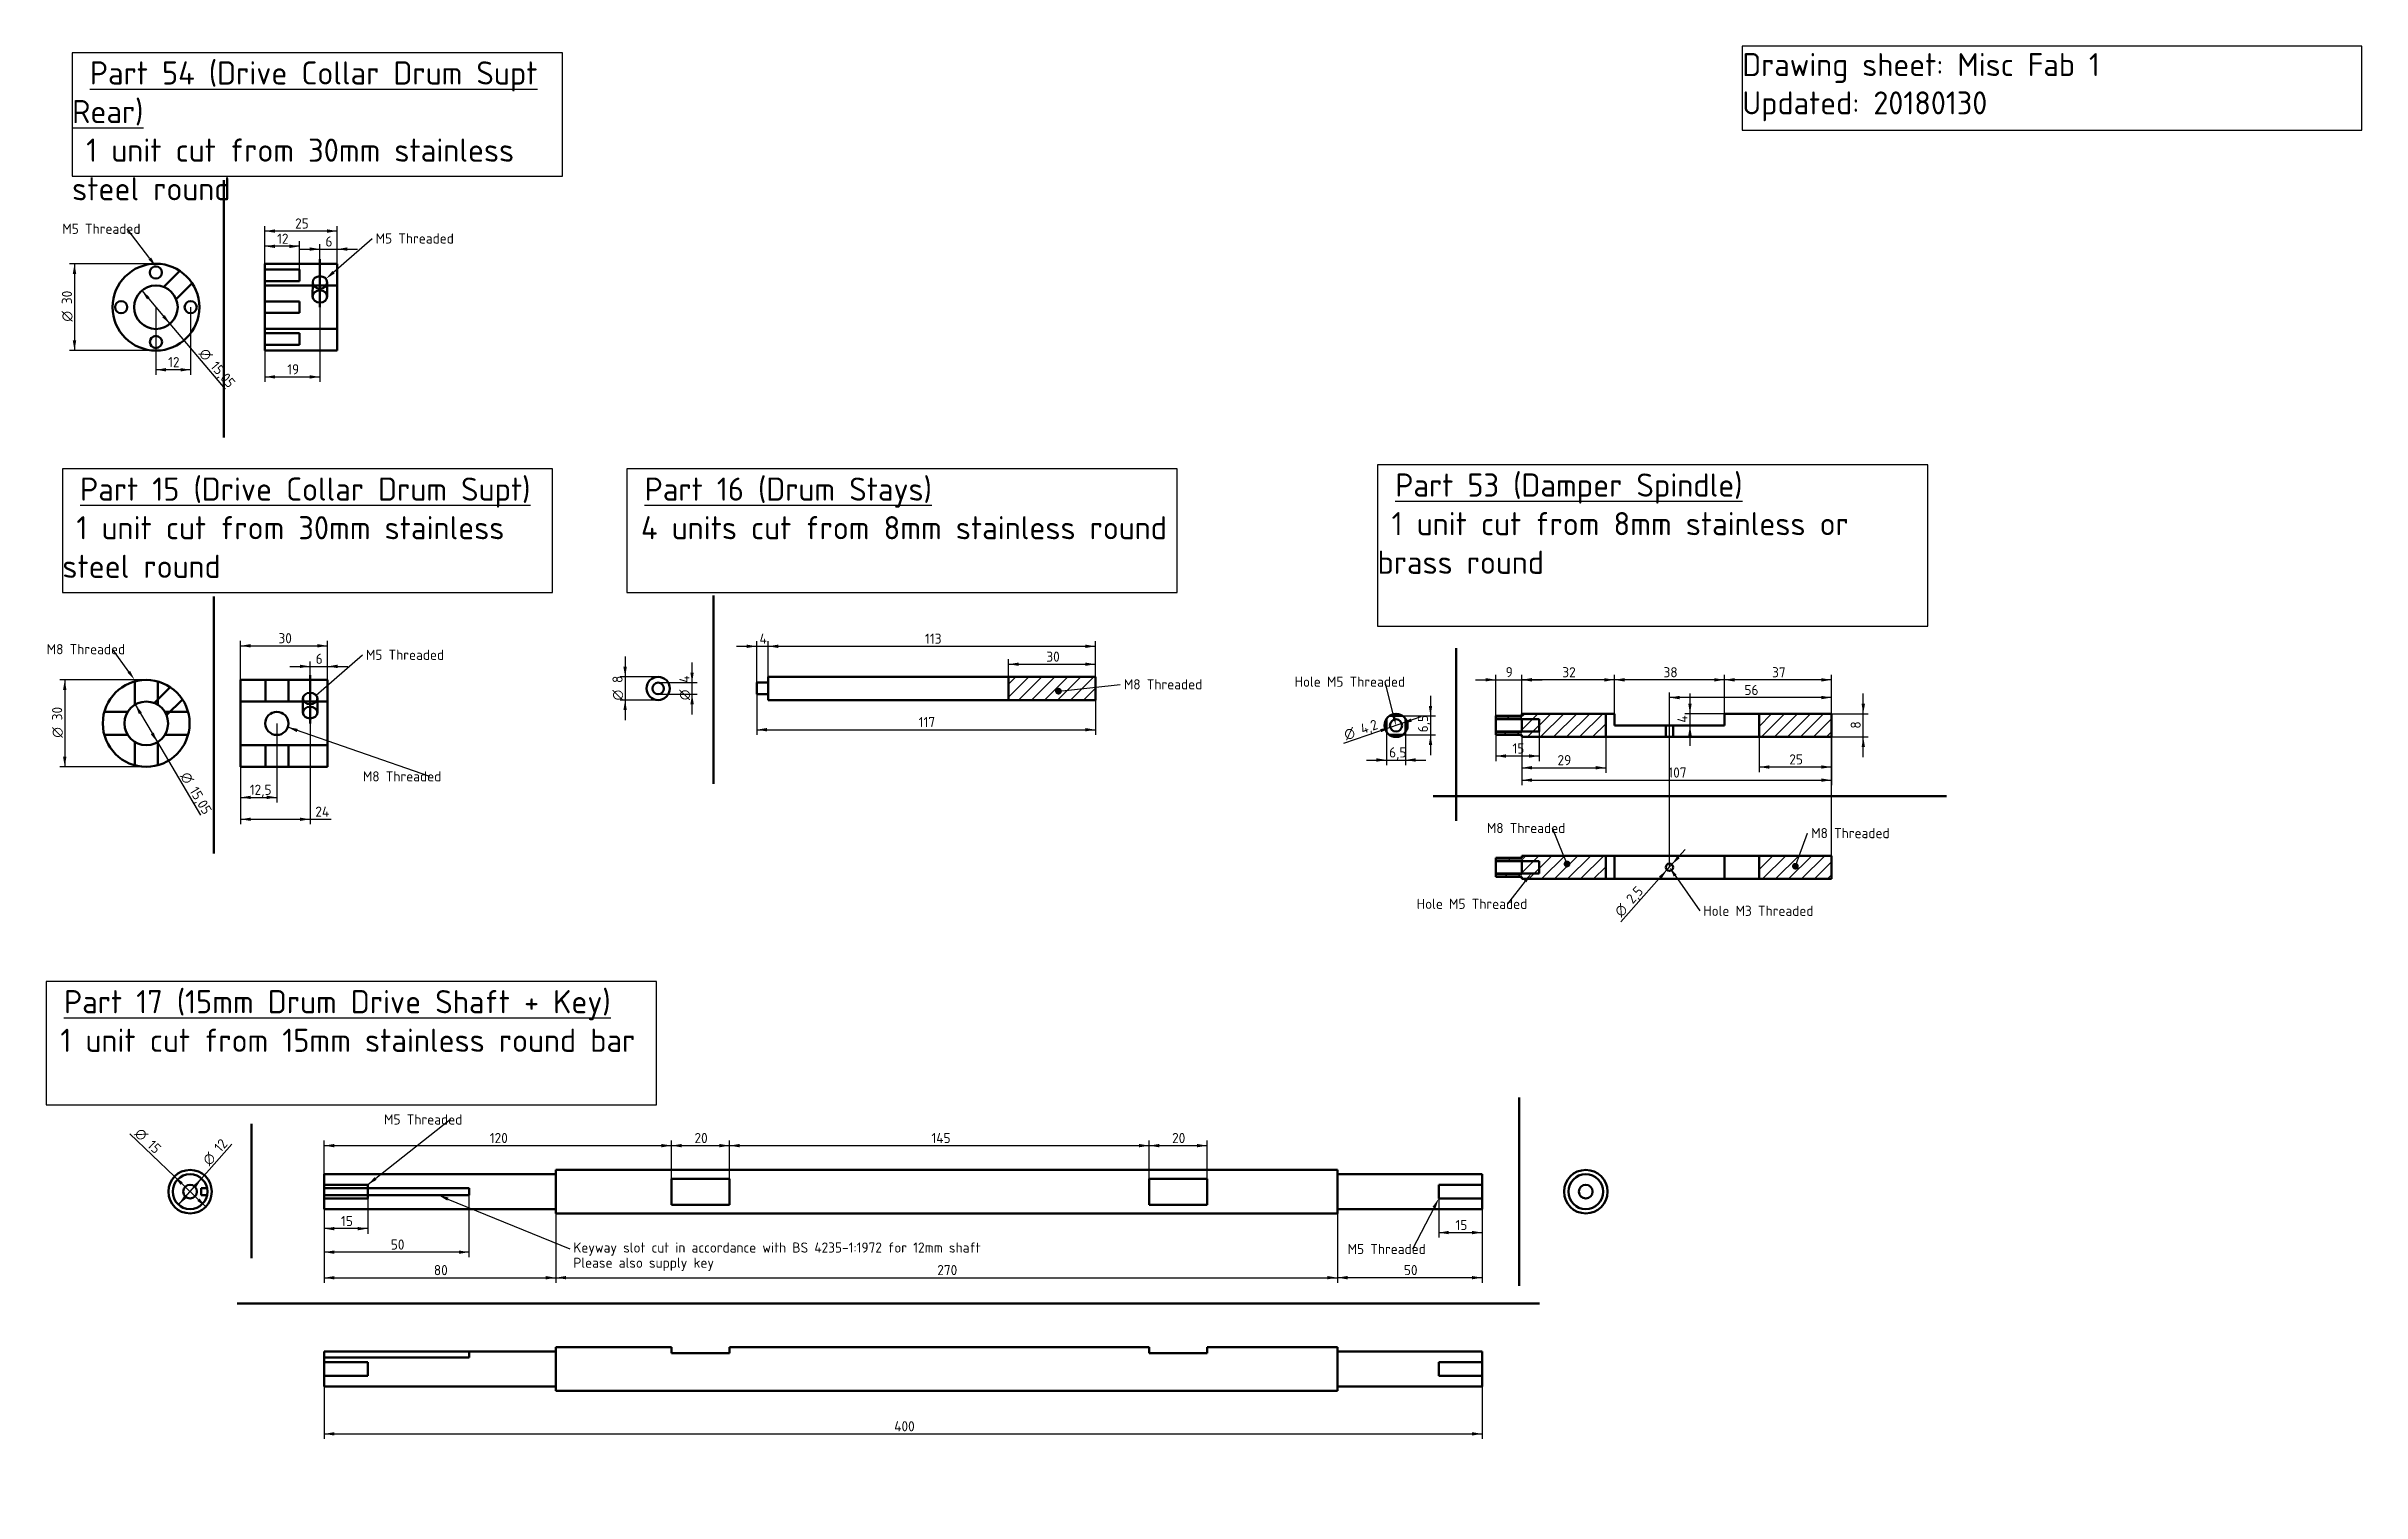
# Model space of a CAD drawing. Header units: millimetres. Extents: x 38 to 838, y 91 to 590.
import ezdxf
from ezdxf import colors
from ezdxf.entities.mleader import LeaderData, LeaderLine
from ezdxf.enums import TextEntityAlignment as Align
from ezdxf.lldxf.tags import DXFTag
from ezdxf.math import Vec2, Vec3

# ---------------------------------------------------------------- set-up
doc = ezdxf.new("R2010")
doc.units = ezdxf.units.MM
doc.layers.add('Default', color=7, linetype='Continuous')
doc.layers.add('Dimensions', color=7, linetype='Continuous')
doc.styles.add('SEACAD_Solid_Edge_ISO', font='seiso.ttf')
doc.styles.add('SEACAD_Solid_Edge_ISO1_Symbols', font='semeci1.ttf')
tags = doc.linetypes.add('DASHDOT2', pattern=[12.7, 6.35, -3.175, 0, -3.175]).pattern_tags.tags
tags[10:11] = [DXFTag(74, 4), DXFTag(75, 0), DXFTag(340, '0'), DXFTag(46, 0.0), DXFTag(50, 0.0), DXFTag(44, 0.0), DXFTag(45, 0.0)]
tags[8:9] = [DXFTag(74, 4), DXFTag(75, 0), DXFTag(340, '0'), DXFTag(46, 0.0), DXFTag(50, 0.0), DXFTag(44, 0.0), DXFTag(45, 0.0)]
tags[6:7] = [DXFTag(74, 4), DXFTag(75, 0), DXFTag(340, '0'), DXFTag(46, 0.0), DXFTag(50, 0.0), DXFTag(44, 0.0), DXFTag(45, 0.0)]
tags[4:5] = [DXFTag(74, 4), DXFTag(75, 0), DXFTag(340, '0'), DXFTag(46, 0.0), DXFTag(50, 0.0), DXFTag(44, 0.0), DXFTag(45, 0.0)]
tags = doc.linetypes.add('DIVIDE2', pattern=[15.875, 6.35, -3.175, 0, -3.175, 0, -3.175]).pattern_tags.tags
tags[14:15] = [DXFTag(74, 4), DXFTag(75, 0), DXFTag(340, '0'), DXFTag(46, 0.0), DXFTag(50, 0.0), DXFTag(44, 0.0), DXFTag(45, 0.0)]
tags[12:13] = [DXFTag(74, 4), DXFTag(75, 0), DXFTag(340, '0'), DXFTag(46, 0.0), DXFTag(50, 0.0), DXFTag(44, 0.0), DXFTag(45, 0.0)]
tags[10:11] = [DXFTag(74, 4), DXFTag(75, 0), DXFTag(340, '0'), DXFTag(46, 0.0), DXFTag(50, 0.0), DXFTag(44, 0.0), DXFTag(45, 0.0)]
tags[8:9] = [DXFTag(74, 4), DXFTag(75, 0), DXFTag(340, '0'), DXFTag(46, 0.0), DXFTag(50, 0.0), DXFTag(44, 0.0), DXFTag(45, 0.0)]
tags[6:7] = [DXFTag(74, 4), DXFTag(75, 0), DXFTag(340, '0'), DXFTag(46, 0.0), DXFTag(50, 0.0), DXFTag(44, 0.0), DXFTag(45, 0.0)]
tags[4:5] = [DXFTag(74, 4), DXFTag(75, 0), DXFTag(340, '0'), DXFTag(46, 0.0), DXFTag(50, 0.0), DXFTag(44, 0.0), DXFTag(45, 0.0)]
tags = doc.linetypes.add('HIDDEN2', pattern=[4.7625, 3.175, -1.5875]).pattern_tags.tags
tags[6:7] = [DXFTag(74, 4), DXFTag(75, 0), DXFTag(340, '0'), DXFTag(46, 0.0), DXFTag(50, 0.0), DXFTag(44, 0.0), DXFTag(45, 0.0)]
tags[4:5] = [DXFTag(74, 4), DXFTag(75, 0), DXFTag(340, '0'), DXFTag(46, 0.0), DXFTag(50, 0.0), DXFTag(44, 0.0), DXFTag(45, 0.0)]
doc.dimstyles.new('ISO_(mm)', dxfattribs={"dimtxt": 3.5, "dimasz": 3.5, "dimexe": 1.75, "dimexo": 0, "dimgap": 0.875, "dimtad": 1, "dimtxsty": 'SEACAD_Solid_Edge_ISO', "dimblk1": '_SE_FILLED', "dimblk2": '_SE_FILLED', "dimsah": 1, "dimcen": 1.75, "dimadec": 0, "dimazin": 0, "dimtfac": 0.5, "dimtmove": 0, "dimatfit": 3, "dimfxl": 1, "dimtolj": 1, "dimarcsym": 0})

msp = doc.modelspace()

# ---------------------------------------------------------------- texts
at = {"layer": 'Default', "attachment_point": 1}
for s, insert, char_height, width in [('{\\fSolid Edge ISO|b0||i0||c0|p34;\\C7;\\L\\H10.05416667;\\W1.;\\T1.; }{\\fSolid Edge ISO|b0||i0||c0|p34;\\C7;\\L\\H8.;\\W1.;\\T1.;Part 54 (Drive Collar Drum Supt Rear) \\P}{\\fSolid Edge ISO|b0||i0||c0|p34;\\C7;\\H8.;\\W1.;\\T1.; 1 unit cut from 30mm stainless steel round}', (46.639, 585.24), 10.054167, 169.37182), ('{\\fSolid Edge ISO|b0||i0||c0|p34;\\C7;\\H7.9375;\\W1.;\\T1.;Drawing sheet: Misc Fab 1\\P}{\\fSolid Edge ISO|b0||i0||c0|p34;\\C7;\\H7.9375;\\W1.;\\T1.;Updated: 20180130\\P}', (623.623, 588.093), 7.9375, 213.98813), ('{\\fSolid Edge ISO|b0||i0||c0|p34;\\C7;\\L\\H10.05416667;\\W1.;\\T1.; }{\\fSolid Edge ISO|b0||i0||c0|p34;\\C7;\\L\\H8.;\\W1.;\\T1.;Part 15 (Drive Collar Drum Supt) \\P}{\\fSolid Edge ISO|b0||i0||c0|p34;\\C7;\\H8.;\\W1.;\\T1.; 1 unit cut from 30mm stainless steel round}', (43.267, 441.489), 10.054167, 169.37182), ('{\\fSolid Edge ISO|b0||i0||c0|p34;\\C7;\\L\\H10.05416667;\\W1.;\\T1.; }{\\fSolid Edge ISO|b0||i0||c0|p34;\\C7;\\L\\H8.;\\W1.;\\T1.;Part 16 (Drum Stays) \\P}{\\fSolid Edge ISO|b0||i0||c0|p34;\\C7;\\H8.;\\W1.;\\T1.; 4 units cut from 8mm stainless round}', (238.315, 441.489), 10.054167, 190.13251), ('{\\fSolid Edge ISO|b0||i0||c0|p34;\\C7;\\L\\H10.05416667;\\W1.;\\T1.; }{\\fSolid Edge ISO|b0||i0||c0|p34;\\C7;\\L\\H8.;\\W1.;\\T1.;Part 53 (Damper Spindle) \\P}{\\fSolid Edge ISO|b0||i0||c0|p34;\\C7;\\H8.;\\W1.;\\T1.; 1 unit cut from 8mm stainless or brass round}', (497.613, 442.892), 10.054167, 190.13251), ('{\\fSolid Edge ISO|b0||i0||c0|p34;\\C7;\\L\\H10.05416667;\\W1.;\\T1.; }{\\fSolid Edge ISO|b0||i0||c0|p34;\\C7;\\L\\H8.;\\W1.;\\T1.;Part 17 (15mm Drum Drive Shaft + Key) \\P}{\\fSolid Edge ISO|b0||i0||c0|p34;\\C7;\\H8.;\\W1.;\\T1.; 1 unit cut from 15mm stainless round bar}', (37.715, 264.438), 10.054167, 210.77169)]:
    msp.add_mtext(s, dxfattribs=dict(at, insert=insert, char_height=char_height, width=width))

# ---------------------------------------------------------------- blocks, each defined once
blk = doc.blocks.new('_SE_FILLED')
at = {"color": 0}
blk.add_line((0, 0), (-1, 0), dxfattribs=at)
blk.add_solid([(0, 0), (-1, -0.1665), (-1, 0.1665), (0, 0)], dxfattribs=at)
blk = doc.blocks.new('SEANNOT_GROUP1')
at = {"layer": 'Dimensions', "linetype": 'Continuous', "lineweight": 25}
blk.add_hatch(color=7, dxfattribs=at).paths.add_polyline_path([(124.63, 354.66), (121.13, 355.26), (124.25, 353.56)])
at = {"layer": 'Dimensions', "color": 7, "linetype": 'Continuous', "lineweight": 25}
blk.add_lwpolyline([(170.25, 338.26), (121.13, 355.26)], dxfattribs=at)
at = {"layer": 'Dimensions', "color": 7, "linetype": 'Continuous', "lineweight": 5, "style": 'SEACAD_Solid_Edge_ISO'}
blk.add_text('M8 Threaded', height=3.5, dxfattribs=at).set_placement((147.07, 340.01), align=Align.TOP_LEFT)
blk = doc.blocks.new('_DOT')
at = {"color": 0}
blk.add_line((0, 0), (-1, 0), dxfattribs=at)
at = {"color": 0, "const_width": 0.333}
blk.add_lwpolyline([(-0.1665, 0, 1), (0.1665, 0, 1)], format="xyb", close=True, dxfattribs=at)
blk = doc.blocks.new('SEANNOT_GROUP13')
at = {"layer": 'Dimensions', "linetype": 'Continuous', "lineweight": 25}
blk.add_hatch(color=7, dxfattribs=at).paths.add_polyline_path([(151.13, 199.82), (148.74, 197.19), (151.85, 198.9)])
at = {"layer": 'Dimensions', "color": 7, "linetype": 'Continuous', "lineweight": 25}
blk.add_lwpolyline([(177.35, 219.75), (148.74, 197.19)], dxfattribs=at)
at = {"layer": 'Dimensions', "color": 7, "linetype": 'Continuous', "lineweight": 5, "style": 'SEACAD_Solid_Edge_ISO'}
blk.add_text('M5 Threaded', height=3.5, dxfattribs=at).set_placement((154.41, 221.5), align=Align.TOP_LEFT)
blk = doc.blocks.new('DMBLK21')
at = {"layer": 'Dimensions', "linetype": 'Continuous', "lineweight": 25}
for points in [[(43.5, 368.08), (44.67, 368.08), (44.08, 371.58)], [(43.5, 345.08), (44.08, 341.58), (44.67, 345.08)]]:
    blk.add_hatch(color=7, dxfattribs=at).paths.add_polyline_path(points)
at = {"layer": 'Dimensions', "color": 7, "linetype": 'Continuous', "lineweight": 25}
for p, q in [((72.22, 371.58), (42.33, 371.58)), ((44.08, 371.58), (44.08, 341.58)), ((72.22, 341.58), (42.33, 341.58))]:
    blk.add_line(p, q, dxfattribs=at)
for s, style, p in [('30', 'SEACAD_Solid_Edge_ISO', (39.71, 357.63)), ('O', 'SEACAD_Solid_Edge_ISO1_Symbols', (39.71, 351.63))]:
    blk.add_text(s, height=3.5, rotation=90, dxfattribs=dict(at, style=style)).set_placement(p, align=Align.TOP_LEFT)
blk = doc.blocks.new('DMBLK22')
at = {"layer": 'Dimensions', "linetype": 'Continuous', "lineweight": 25}
for points in [[(108.35, 330.42), (108.35, 331.59), (104.85, 331.01)], [(113.85, 330.42), (117.35, 331.01), (113.85, 331.59)]]:
    blk.add_hatch(color=7, dxfattribs=at).paths.add_polyline_path(points)
at = {"layer": 'Dimensions', "color": 7, "linetype": 'Continuous', "lineweight": 25}
for p, q in [((117.35, 356.58), (117.35, 329.26)), ((104.85, 341.58), (104.85, 329.26)), ((104.85, 331.01), (117.35, 331.01))]:
    blk.add_line(p, q, dxfattribs=at)
at = {"layer": 'Dimensions', "color": 7, "linetype": 'Continuous', "lineweight": 25, "style": 'SEACAD_Solid_Edge_ISO'}
blk.add_text('12,5', height=3.5, dxfattribs=at).set_placement((108, 335.38), align=Align.TOP_LEFT)
blk = doc.blocks.new('DMBLK23')
at = {"layer": 'Dimensions', "linetype": 'Continuous', "lineweight": 25}
for points in [[(237.09, 376.14), (237.68, 372.64), (238.26, 376.14)], [(237.09, 361.14), (238.26, 361.14), (237.68, 364.64)]]:
    blk.add_hatch(color=7, dxfattribs=at).paths.add_polyline_path(points)
at = {"layer": 'Dimensions', "color": 7, "linetype": 'Continuous', "lineweight": 25}
for p, q in [((237.68, 379.64), (237.68, 357.64)), ((249.09, 372.64), (235.93, 372.64)), ((249.09, 364.64), (235.93, 364.64))]:
    blk.add_line(p, q, dxfattribs=at)
for s, style, p in [('O', 'SEACAD_Solid_Edge_ISO1_Symbols', (233.3, 364.52)), ('8', 'SEACAD_Solid_Edge_ISO', (233.3, 370.52))]:
    blk.add_text(s, height=3.5, rotation=90, dxfattribs=dict(at, style=style)).set_placement(p, align=Align.TOP_LEFT)
blk = doc.blocks.new('DMBLK24')
at = {"layer": 'Dimensions', "linetype": 'Continuous', "lineweight": 25}
for points in [[(261.39, 374.14), (260.22, 374.14), (260.81, 370.64)], [(261.39, 363.14), (260.81, 366.64), (260.22, 363.14)]]:
    blk.add_hatch(color=7, dxfattribs=at).paths.add_polyline_path(points)
at = {"layer": 'Dimensions', "color": 7, "linetype": 'Continuous', "lineweight": 25}
for p, q in [((260.81, 359.64), (260.81, 377.64)), ((249.09, 370.64), (262.56, 370.64)), ((249.09, 366.64), (262.56, 366.64))]:
    blk.add_line(p, q, dxfattribs=at)
for s, style, p in [('O', 'SEACAD_Solid_Edge_ISO1_Symbols', (256.43, 364.6)), ('4', 'SEACAD_Solid_Edge_ISO', (256.43, 370.6))]:
    blk.add_text(s, height=3.5, rotation=90, dxfattribs=dict(at, style=style)).set_placement(p, align=Align.TOP_LEFT)
blk = doc.blocks.new('DMBLK25')
at = {"layer": 'Dimensions', "linetype": 'Continuous', "lineweight": 25}
for points in [[(290.64, 383.78), (287.14, 383.19), (290.64, 382.61)], [(396.64, 383.78), (396.64, 382.61), (400.14, 383.19)]]:
    blk.add_hatch(color=7, dxfattribs=at).paths.add_polyline_path(points)
at = {"layer": 'Dimensions', "color": 7, "linetype": 'Continuous', "lineweight": 25}
for p, q in [((287.14, 372.64), (287.14, 384.94)), ((400.14, 372.64), (400.14, 384.94)), ((287.14, 383.19), (400.14, 383.19))]:
    blk.add_line(p, q, dxfattribs=at)
at = {"layer": 'Dimensions', "color": 7, "linetype": 'Continuous', "lineweight": 25, "style": 'SEACAD_Solid_Edge_ISO'}
blk.add_text('113', height=3.5, dxfattribs=at).set_placement((341.29, 387.57), align=Align.TOP_LEFT)
blk = doc.blocks.new('DMBLK26')
at = {"layer": 'Dimensions', "linetype": 'Continuous', "lineweight": 25}
for points in [[(279.64, 383.78), (279.64, 382.61), (283.14, 383.19)], [(290.64, 383.78), (287.14, 383.19), (290.64, 382.61)]]:
    blk.add_hatch(color=7, dxfattribs=at).paths.add_polyline_path(points)
at = {"layer": 'Dimensions', "color": 7, "linetype": 'Continuous', "lineweight": 25}
for p, q in [((283.14, 370.64), (283.14, 384.94)), ((287.14, 370.64), (287.14, 384.94)), ((276.14, 383.19), (294.14, 383.19))]:
    blk.add_line(p, q, dxfattribs=at)
at = {"layer": 'Dimensions', "color": 7, "linetype": 'Continuous', "lineweight": 25, "style": 'SEACAD_Solid_Edge_ISO'}
blk.add_text('4', height=3.5, dxfattribs=at).set_placement((284.1, 387.57), align=Align.TOP_LEFT)
blk = doc.blocks.new('DMBLK27')
at = {"layer": 'Dimensions', "linetype": 'Continuous', "lineweight": 25}
for points in [[(620.94, 372.19), (617.44, 371.61), (620.94, 371.02)], [(650.94, 372.19), (650.94, 371.02), (654.44, 371.61)]]:
    blk.add_hatch(color=7, dxfattribs=at).paths.add_polyline_path(points)
at = {"layer": 'Dimensions', "color": 7, "linetype": 'Continuous', "lineweight": 25}
for p, q in [((617.44, 359.87), (617.44, 373.36)), ((654.44, 371.61), (617.44, 371.61)), ((654.44, 359.87), (654.44, 373.36))]:
    blk.add_line(p, q, dxfattribs=at)
at = {"layer": 'Dimensions', "color": 7, "linetype": 'Continuous', "lineweight": 25, "style": 'SEACAD_Solid_Edge_ISO'}
blk.add_text('37', height=3.5, dxfattribs=at).set_placement((633.91, 375.98), align=Align.TOP_LEFT)
blk = doc.blocks.new('DMBLK28')
at = {"layer": 'Dimensions', "linetype": 'Continuous', "lineweight": 25}
for points in [[(582.94, 372.19), (579.44, 371.61), (582.94, 371.02)], [(613.94, 372.19), (613.94, 371.02), (617.44, 371.61)]]:
    blk.add_hatch(color=7, dxfattribs=at).paths.add_polyline_path(points)
at = {"layer": 'Dimensions', "color": 7, "linetype": 'Continuous', "lineweight": 25}
for p, q in [((579.44, 355.87), (579.44, 373.36)), ((617.44, 371.61), (579.44, 371.61)), ((617.44, 355.87), (617.44, 373.36))]:
    blk.add_line(p, q, dxfattribs=at)
at = {"layer": 'Dimensions', "color": 7, "linetype": 'Continuous', "lineweight": 25, "style": 'SEACAD_Solid_Edge_ISO'}
blk.add_text('38', height=3.5, dxfattribs=at).set_placement((596.41, 375.98), align=Align.TOP_LEFT)
blk = doc.blocks.new('DMBLK29')
at = {"layer": 'Dimensions', "linetype": 'Continuous', "lineweight": 25}
for points in [[(550.94, 372.19), (547.44, 371.61), (550.94, 371.02)], [(575.94, 372.19), (575.94, 371.02), (579.44, 371.61)]]:
    blk.add_hatch(color=7, dxfattribs=at).paths.add_polyline_path(points)
at = {"layer": 'Dimensions', "color": 7, "linetype": 'Continuous', "lineweight": 25}
for p, q in [((547.44, 359.87), (547.44, 373.36)), ((579.44, 371.61), (547.44, 371.61)), ((579.44, 359.87), (579.44, 373.36))]:
    blk.add_line(p, q, dxfattribs=at)
at = {"layer": 'Dimensions', "color": 7, "linetype": 'Continuous', "lineweight": 25, "style": 'SEACAD_Solid_Edge_ISO'}
blk.add_text('32', height=3.5, dxfattribs=at).set_placement((561.45, 375.98), align=Align.TOP_LEFT)
blk = doc.blocks.new('DMBLK30')
at = {"layer": 'Dimensions', "linetype": 'Continuous', "lineweight": 25}
for points in [[(534.94, 372.22), (534.94, 371.05), (538.44, 371.64)], [(550.94, 372.22), (547.44, 371.64), (550.94, 371.05)]]:
    blk.add_hatch(color=7, dxfattribs=at).paths.add_polyline_path(points)
at = {"layer": 'Dimensions', "color": 7, "linetype": 'Continuous', "lineweight": 25}
for p, q in [((531.44, 371.64), (554.44, 371.64)), ((538.44, 359.12), (538.44, 373.39)), ((547.44, 359.12), (547.44, 373.39))]:
    blk.add_line(p, q, dxfattribs=at)
at = {"layer": 'Dimensions', "color": 7, "linetype": 'Continuous', "lineweight": 25, "style": 'SEACAD_Solid_Edge_ISO'}
blk.add_text('9', height=3.5, dxfattribs=at).set_placement((541.87, 376.01), align=Align.TOP_LEFT)
blk = doc.blocks.new('DMBLK31')
at = {"layer": 'Dimensions', "linetype": 'Continuous', "lineweight": 25}
for points in [[(541.94, 344.71), (541.94, 345.87), (538.44, 345.29)], [(549.94, 344.71), (553.44, 345.29), (549.94, 345.87)]]:
    blk.add_hatch(color=7, dxfattribs=at).paths.add_polyline_path(points)
at = {"layer": 'Dimensions', "color": 7, "linetype": 'Continuous', "lineweight": 25}
for p, q in [((538.44, 353.77), (538.44, 343.54)), ((553.44, 353.77), (553.44, 343.54)), ((553.44, 345.29), (538.44, 345.29))]:
    blk.add_line(p, q, dxfattribs=at)
at = {"layer": 'Dimensions', "color": 7, "linetype": 'Continuous', "lineweight": 25, "style": 'SEACAD_Solid_Edge_ISO'}
blk.add_text('15', height=3.5, dxfattribs=at).set_placement((544.23, 349.66), align=Align.TOP_LEFT)
blk = doc.blocks.new('DMBLK32')
at = {"layer": 'Dimensions', "linetype": 'Continuous', "lineweight": 25}
for points in [[(550.94, 336.38), (550.94, 337.55), (547.44, 336.97)], [(650.94, 336.38), (654.44, 336.97), (650.94, 337.55)]]:
    blk.add_hatch(color=7, dxfattribs=at).paths.add_polyline_path(points)
at = {"layer": 'Dimensions', "color": 7, "linetype": 'Continuous', "lineweight": 25}
for p, q in [((547.44, 351.87), (547.44, 335.22)), ((654.44, 351.87), (654.44, 335.22)), ((547.44, 336.97), (654.44, 336.97))]:
    blk.add_line(p, q, dxfattribs=at)
at = {"layer": 'Dimensions', "color": 7, "linetype": 'Continuous', "lineweight": 25, "style": 'SEACAD_Solid_Edge_ISO'}
blk.add_text('107', height=3.5, dxfattribs=at).set_placement((598.08, 341.34), align=Align.TOP_LEFT)
blk = doc.blocks.new('DMBLK33')
at = {"layer": 'Dimensions', "linetype": 'Continuous', "lineweight": 25}
for points in [[(550.94, 340.66), (550.94, 341.83), (547.44, 341.24)], [(572.94, 340.66), (576.44, 341.24), (572.94, 341.83)]]:
    blk.add_hatch(color=7, dxfattribs=at).paths.add_polyline_path(points)
at = {"layer": 'Dimensions', "color": 7, "linetype": 'Continuous', "lineweight": 25}
for p, q in [((547.44, 351.87), (547.44, 339.49)), ((576.44, 351.87), (576.44, 339.49)), ((547.44, 341.24), (576.44, 341.24))]:
    blk.add_line(p, q, dxfattribs=at)
at = {"layer": 'Dimensions', "color": 7, "linetype": 'Continuous', "lineweight": 25, "style": 'SEACAD_Solid_Edge_ISO'}
blk.add_text('29', height=3.5, dxfattribs=at).set_placement((559.79, 345.62), align=Align.TOP_LEFT)
blk = doc.blocks.new('DMBLK34')
at = {"layer": 'Dimensions', "linetype": 'Continuous', "lineweight": 25}
for points in [[(632.94, 340.92), (632.94, 342.08), (629.44, 341.5)], [(650.94, 340.92), (654.44, 341.5), (650.94, 342.08)]]:
    blk.add_hatch(color=7, dxfattribs=at).paths.add_polyline_path(points)
at = {"layer": 'Dimensions', "color": 7, "linetype": 'Continuous', "lineweight": 25}
for p, q in [((629.44, 351.87), (629.44, 339.75)), ((654.44, 351.87), (654.44, 339.75)), ((654.44, 341.5), (629.44, 341.5))]:
    blk.add_line(p, q, dxfattribs=at)
at = {"layer": 'Dimensions', "color": 7, "linetype": 'Continuous', "lineweight": 25, "style": 'SEACAD_Solid_Edge_ISO'}
blk.add_text('25', height=3.5, dxfattribs=at).set_placement((639.87, 345.88), align=Align.TOP_LEFT)
blk = doc.blocks.new('DMBLK35')
at = {"layer": 'Dimensions', "linetype": 'Continuous', "lineweight": 25}
for points in [[(604.97, 363.37), (605.55, 359.87), (606.14, 363.37)], [(604.97, 352.37), (606.14, 352.37), (605.55, 355.87)]]:
    blk.add_hatch(color=7, dxfattribs=at).paths.add_polyline_path(points)
at = {"layer": 'Dimensions', "color": 7, "linetype": 'Continuous', "lineweight": 25}
for p, q in [((605.55, 366.87), (605.55, 348.87)), ((617.44, 359.87), (603.8, 359.87)), ((617.44, 355.87), (603.8, 355.87))]:
    blk.add_line(p, q, dxfattribs=at)
at = {"layer": 'Dimensions', "color": 7, "linetype": 'Continuous', "lineweight": 25, "style": 'SEACAD_Solid_Edge_ISO'}
blk.add_text('4', height=3.5, rotation=90, dxfattribs=at).set_placement((601.18, 356.83), align=Align.TOP_LEFT)
blk = doc.blocks.new('DMBLK36')
at = {"layer": 'Dimensions', "linetype": 'Continuous', "lineweight": 25}
for points in [[(666.01, 363.37), (664.84, 363.37), (665.42, 359.87)], [(666.01, 348.37), (665.42, 351.87), (664.84, 348.37)]]:
    blk.add_hatch(color=7, dxfattribs=at).paths.add_polyline_path(points)
at = {"layer": 'Dimensions', "color": 7, "linetype": 'Continuous', "lineweight": 25}
for p, q in [((665.42, 344.87), (665.42, 366.87)), ((654.44, 359.87), (667.17, 359.87)), ((654.44, 351.87), (667.17, 351.87))]:
    blk.add_line(p, q, dxfattribs=at)
at = {"layer": 'Dimensions', "color": 7, "linetype": 'Continuous', "lineweight": 25, "style": 'SEACAD_Solid_Edge_ISO'}
blk.add_text('8', height=3.5, rotation=90, dxfattribs=at).set_placement((661.05, 354.76), align=Align.TOP_LEFT)
blk = doc.blocks.new('DMBLK37')
at = {"layer": 'Dimensions', "linetype": 'Continuous', "lineweight": 25}
for points in [[(497.25, 343.33), (500.75, 343.92), (497.25, 344.5)], [(510.75, 343.33), (510.75, 344.5), (507.25, 343.92)]]:
    blk.add_hatch(color=7, dxfattribs=at).paths.add_polyline_path(points)
at = {"layer": 'Dimensions', "color": 7, "linetype": 'Continuous', "lineweight": 25}
for p, q in [((500.75, 353.54), (500.75, 342.17)), ((507.25, 355.87), (507.25, 342.17)), ((493.75, 343.92), (514.25, 343.92))]:
    blk.add_line(p, q, dxfattribs=at)
at = {"layer": 'Dimensions', "color": 7, "linetype": 'Continuous', "lineweight": 25, "style": 'SEACAD_Solid_Edge_ISO'}
blk.add_text('6,5', height=3.5, dxfattribs=at).set_placement((501.62, 348.29), align=Align.TOP_LEFT)
blk = doc.blocks.new('DMBLK38')
at = {"layer": 'Dimensions', "linetype": 'Continuous', "lineweight": 25}
for points in [[(516.5, 362.62), (515.33, 362.62), (515.92, 359.12)], [(516.5, 349.12), (515.92, 352.62), (515.33, 349.12)]]:
    blk.add_hatch(color=7, dxfattribs=at).paths.add_polyline_path(points)
at = {"layer": 'Dimensions', "color": 7, "linetype": 'Continuous', "lineweight": 25}
for p, q in [((515.92, 366.12), (515.92, 345.62)), ((504, 352.62), (517.67, 352.62)), ((506.34, 359.12), (517.67, 359.12))]:
    blk.add_line(p, q, dxfattribs=at)
at = {"layer": 'Dimensions', "color": 7, "linetype": 'Continuous', "lineweight": 25, "style": 'SEACAD_Solid_Edge_ISO'}
blk.add_text('6,5', height=3.5, rotation=90, dxfattribs=at).set_placement((511.54, 353.48), align=Align.TOP_LEFT)
blk = doc.blocks.new('DMBLK39')
at = {"layer": 'Dimensions', "linetype": 'Continuous', "lineweight": 25}
for points in [[(601.94, 366.08), (598.44, 365.49), (601.94, 364.91)], [(650.94, 366.08), (650.94, 364.91), (654.44, 365.49)]]:
    blk.add_hatch(color=7, dxfattribs=at).paths.add_polyline_path(points)
at = {"layer": 'Dimensions', "color": 7, "linetype": 'Continuous', "lineweight": 25}
for p, q in [((598.44, 306.87), (598.44, 367.24)), ((654.44, 365.49), (598.44, 365.49)), ((654.44, 310.87), (654.44, 367.24))]:
    blk.add_line(p, q, dxfattribs=at)
at = {"layer": 'Dimensions', "color": 7, "linetype": 'Continuous', "lineweight": 25, "style": 'SEACAD_Solid_Edge_ISO'}
blk.add_text('56', height=3.5, dxfattribs=at).set_placement((624.37, 369.87), align=Align.TOP_LEFT)
blk = doc.blocks.new('DMBLK40')
at = {"layer": 'Dimensions', "linetype": 'Continuous', "lineweight": 25}
for points in [[(498.9, 353.49), (502.02, 355.18), (498.52, 354.59)], [(509.49, 357.14), (509.11, 358.25), (505.99, 356.55)]]:
    blk.add_hatch(color=7, dxfattribs=at).paths.add_polyline_path(points)
at = {"layer": 'Dimensions', "color": 7, "linetype": 'Continuous', "lineweight": 25}
for p, q in [((502.02, 355.18), (485.91, 349.62)), ((512.61, 358.84), (502.02, 355.18))]:
    blk.add_line(p, q, dxfattribs=at)
for s, style, p in [('O', 'SEACAD_Solid_Edge_ISO1_Symbols', (485.64, 354.16)), ('4,2', 'SEACAD_Solid_Edge_ISO', (491.31, 356.12))]:
    blk.add_text(s, height=3.5, rotation=19.03945, dxfattribs=dict(at, style=style)).set_placement(p, align=Align.TOP_LEFT)
blk = doc.blocks.new('DMBLK41')
at = {"layer": 'Dimensions', "linetype": 'Continuous', "lineweight": 25}
for points in [[(46.87, 511.83), (48.04, 511.83), (47.46, 515.33)], [(46.87, 488.83), (47.46, 485.33), (48.04, 488.83)]]:
    blk.add_hatch(color=7, dxfattribs=at).paths.add_polyline_path(points)
at = {"layer": 'Dimensions', "color": 7, "linetype": 'Continuous', "lineweight": 25}
for p, q in [((75.6, 515.33), (45.71, 515.33)), ((47.46, 515.33), (47.46, 485.33)), ((75.6, 485.33), (45.71, 485.33))]:
    blk.add_line(p, q, dxfattribs=at)
for s, style, p in [('30', 'SEACAD_Solid_Edge_ISO', (43.08, 501.38)), ('O', 'SEACAD_Solid_Edge_ISO1_Symbols', (43.08, 495.38))]:
    blk.add_text(s, height=3.5, rotation=90, dxfattribs=dict(at, style=style)).set_placement(p, align=Align.TOP_LEFT)
blk = doc.blocks.new('DMBLK42')
at = {"layer": 'Dimensions', "linetype": 'Continuous', "lineweight": 25}
for points in [[(108.35, 383.95), (104.85, 383.37), (108.35, 382.78)], [(131.35, 383.95), (131.35, 382.78), (134.85, 383.37)]]:
    blk.add_hatch(color=7, dxfattribs=at).paths.add_polyline_path(points)
at = {"layer": 'Dimensions', "color": 7, "linetype": 'Continuous', "lineweight": 25}
for p, q in [((104.85, 371.58), (104.85, 385.12)), ((134.85, 371.58), (134.85, 385.12)), ((104.85, 383.37), (134.85, 383.37))]:
    blk.add_line(p, q, dxfattribs=at)
at = {"layer": 'Dimensions', "color": 7, "linetype": 'Continuous', "lineweight": 25, "style": 'SEACAD_Solid_Edge_ISO'}
blk.add_text('30', height=3.5, dxfattribs=at).set_placement((117.91, 387.74), align=Align.TOP_LEFT)
blk = doc.blocks.new('DMBLK43')
at = {"layer": 'Dimensions', "linetype": 'Continuous', "lineweight": 25}
for points in [[(116.73, 527.21), (113.23, 526.62), (116.73, 526.04)], [(134.73, 527.21), (134.73, 526.04), (138.23, 526.62)]]:
    blk.add_hatch(color=7, dxfattribs=at).paths.add_polyline_path(points)
at = {"layer": 'Dimensions', "color": 7, "linetype": 'Continuous', "lineweight": 25}
for p, q in [((113.23, 515.33), (113.23, 528.37)), ((138.23, 515.33), (138.23, 528.37)), ((138.23, 526.62), (113.23, 526.62))]:
    blk.add_line(p, q, dxfattribs=at)
at = {"layer": 'Dimensions', "color": 7, "linetype": 'Continuous', "lineweight": 25, "style": 'SEACAD_Solid_Edge_ISO'}
blk.add_text('25', height=3.5, dxfattribs=at).set_placement((123.66, 531), align=Align.TOP_LEFT)
blk = doc.blocks.new('DMBLK44')
at = {"layer": 'Dimensions', "linetype": 'Continuous', "lineweight": 25}
for points in [[(116.73, 521.94), (113.23, 521.35), (116.73, 520.77)], [(121.73, 521.94), (121.73, 520.77), (125.23, 521.35)]]:
    blk.add_hatch(color=7, dxfattribs=at).paths.add_polyline_path(points)
at = {"layer": 'Dimensions', "color": 7, "linetype": 'Continuous', "lineweight": 25}
for p, q in [((113.23, 513.33), (113.23, 523.1)), ((125.23, 521.35), (113.23, 521.35)), ((125.23, 513.33), (125.23, 523.1))]:
    blk.add_line(p, q, dxfattribs=at)
at = {"layer": 'Dimensions', "color": 7, "linetype": 'Continuous', "lineweight": 25, "style": 'SEACAD_Solid_Edge_ISO'}
blk.add_text('12', height=3.5, dxfattribs=at).set_placement((117.44, 525.73), align=Align.TOP_LEFT)
blk = doc.blocks.new('DMBLK45')
at = {"layer": 'Dimensions', "linetype": 'Continuous', "lineweight": 25}
for points in [[(128.73, 520.98), (128.73, 519.81), (132.23, 520.39)], [(141.73, 520.98), (138.23, 520.39), (141.73, 519.81)]]:
    blk.add_hatch(color=7, dxfattribs=at).paths.add_polyline_path(points)
at = {"layer": 'Dimensions', "color": 7, "linetype": 'Continuous', "lineweight": 25}
for p, q in [((125.23, 520.39), (145.23, 520.39)), ((132.23, 516.93), (132.23, 522.14)), ((138.23, 515.33), (138.23, 522.14))]:
    blk.add_line(p, q, dxfattribs=at)
at = {"layer": 'Dimensions', "color": 7, "linetype": 'Continuous', "lineweight": 25, "style": 'SEACAD_Solid_Edge_ISO'}
blk.add_text('6', height=3.5, dxfattribs=at).set_placement((134.15, 524.77), align=Align.TOP_LEFT)
blk = doc.blocks.new('DMBLK46')
at = {"layer": 'Dimensions', "linetype": 'Continuous', "lineweight": 25}
for points in [[(125.35, 376.84), (125.35, 375.67), (128.85, 376.25)], [(138.35, 376.84), (134.85, 376.25), (138.35, 375.67)]]:
    blk.add_hatch(color=7, dxfattribs=at).paths.add_polyline_path(points)
at = {"layer": 'Dimensions', "color": 7, "linetype": 'Continuous', "lineweight": 25}
for p, q in [((121.85, 376.25), (141.85, 376.25)), ((128.85, 373.18), (128.85, 378)), ((134.85, 371.58), (134.85, 378))]:
    blk.add_line(p, q, dxfattribs=at)
at = {"layer": 'Dimensions', "color": 7, "linetype": 'Continuous', "lineweight": 25, "style": 'SEACAD_Solid_Edge_ISO'}
blk.add_text('6', height=3.5, dxfattribs=at).set_placement((130.78, 380.63), align=Align.TOP_LEFT)
blk = doc.blocks.new('DMBLK47')
at = {"layer": 'Dimensions', "linetype": 'Continuous', "lineweight": 25}
for points in [[(137.24, 181.46), (137.24, 182.63), (133.74, 182.05)], [(145.24, 181.46), (148.74, 182.05), (145.24, 182.63)]]:
    blk.add_hatch(color=7, dxfattribs=at).paths.add_polyline_path(points)
at = {"layer": 'Dimensions', "color": 7, "linetype": 'Continuous', "lineweight": 25}
for p, q in [((133.74, 192.44), (133.74, 180.3)), ((148.74, 192.44), (148.74, 180.3)), ((148.74, 182.05), (133.74, 182.05))]:
    blk.add_line(p, q, dxfattribs=at)
at = {"layer": 'Dimensions', "color": 7, "linetype": 'Continuous', "lineweight": 25, "style": 'SEACAD_Solid_Edge_ISO'}
blk.add_text('15', height=3.5, dxfattribs=at).set_placement((139.53, 186.42), align=Align.TOP_LEFT)
blk = doc.blocks.new('DMBLK48')
at = {"layer": 'Dimensions', "linetype": 'Continuous', "lineweight": 25}
for points in [[(522.24, 180.1), (522.24, 181.27), (518.74, 180.68)], [(530.24, 180.1), (533.74, 180.68), (530.24, 181.27)]]:
    blk.add_hatch(color=7, dxfattribs=at).paths.add_polyline_path(points)
at = {"layer": 'Dimensions', "color": 7, "linetype": 'Continuous', "lineweight": 25}
for p, q in [((518.74, 192.44), (518.74, 178.93)), ((533.74, 192.44), (533.74, 178.93)), ((518.74, 180.68), (533.74, 180.68))]:
    blk.add_line(p, q, dxfattribs=at)
at = {"layer": 'Dimensions', "color": 7, "linetype": 'Continuous', "lineweight": 25, "style": 'SEACAD_Solid_Edge_ISO'}
blk.add_text('15', height=3.5, dxfattribs=at).set_placement((524.53, 185.06), align=Align.TOP_LEFT)
blk = doc.blocks.new('DMBLK49')
at = {"layer": 'Dimensions', "linetype": 'Continuous', "lineweight": 25}
for points in [[(84.08, 197.17), (84.89, 198.01), (81.97, 200.02)], [(89.85, 191.63), (92.78, 189.62), (90.66, 192.47)]]:
    blk.add_hatch(color=7, dxfattribs=at).paths.add_polyline_path(points)
at = {"layer": 'Dimensions', "color": 7, "linetype": 'Continuous', "lineweight": 25}
for p, q in [((81.97, 200.02), (66.53, 214.85)), ((92.78, 189.62), (81.97, 200.02))]:
    blk.add_line(p, q, dxfattribs=at)
for s, style, p in [('O', 'SEACAD_Solid_Edge_ISO1_Symbols', (70.44, 217.16)), ('15', 'SEACAD_Solid_Edge_ISO', (74.76, 213))]:
    blk.add_text(s, height=3.5, rotation=316.13597, dxfattribs=dict(at, style=style)).set_placement(p, align=Align.TOP_LEFT)
blk = doc.blocks.new('DMBLK50')
at = {"layer": 'Dimensions', "linetype": 'Continuous', "lineweight": 25}
for points in [[(73.42, 503.76), (70.71, 506.05), (72.53, 503)], [(78.62, 497.62), (77.74, 496.86), (80.44, 494.57)]]:
    blk.add_hatch(color=7, dxfattribs=at).paths.add_polyline_path(points)
at = {"layer": 'Dimensions', "color": 7, "linetype": 'Continuous', "lineweight": 25}
for p, q in [((70.71, 506.05), (80.44, 494.57)), ((80.44, 494.57), (99.55, 472.04))]:
    blk.add_line(p, q, dxfattribs=at)
for s, style, p in [('O', 'SEACAD_Solid_Edge_ISO1_Symbols', (92.97, 486.57)), ('15,05', 'SEACAD_Solid_Edge_ISO', (96.85, 482))]:
    blk.add_text(s, height=3.5, rotation=310.30399, dxfattribs=dict(at, style=style)).set_placement(p, align=Align.TOP_LEFT)
blk = doc.blocks.new('DMBLK51')
at = {"layer": 'Dimensions', "linetype": 'Continuous', "lineweight": 25}
for points in [[(70.71, 360.34), (68.43, 363.06), (69.71, 359.75)], [(74.81, 353.41), (73.8, 352.82), (76.08, 350.1)]]:
    blk.add_hatch(color=7, dxfattribs=at).paths.add_polyline_path(points)
at = {"layer": 'Dimensions', "color": 7, "linetype": 'Continuous', "lineweight": 25}
for p, q in [((68.43, 363.06), (76.08, 350.1)), ((76.08, 350.1), (91.02, 324.81))]:
    blk.add_line(p, q, dxfattribs=at)
for s, style, p in [('O', 'SEACAD_Solid_Edge_ISO1_Symbols', (86.98, 340.24)), ('15,05', 'SEACAD_Solid_Edge_ISO', (90.03, 335.08))]:
    blk.add_text(s, height=3.5, rotation=300.56488, dxfattribs=dict(at, style=style)).set_placement(p, align=Align.TOP_LEFT)
blk = doc.blocks.new('DMBLK52')
at = {"layer": 'Dimensions', "linetype": 'Continuous', "lineweight": 25}
for points in [[(116.73, 475.67), (116.73, 476.83), (113.23, 476.25)], [(128.73, 475.67), (132.23, 476.25), (128.73, 476.83)]]:
    blk.add_hatch(color=7, dxfattribs=at).paths.add_polyline_path(points)
at = {"layer": 'Dimensions', "color": 7, "linetype": 'Continuous', "lineweight": 25}
for p, q in [((132.23, 508.63), (132.23, 474.5)), ((113.23, 485.33), (113.23, 474.5)), ((113.23, 476.25), (132.23, 476.25))]:
    blk.add_line(p, q, dxfattribs=at)
at = {"layer": 'Dimensions', "color": 7, "linetype": 'Continuous', "lineweight": 25, "style": 'SEACAD_Solid_Edge_ISO'}
blk.add_text('19', height=3.5, dxfattribs=at).set_placement((120.94, 480.63), align=Align.TOP_LEFT)
blk = doc.blocks.new('DMBLK53')
at = {"layer": 'Dimensions', "linetype": 'Continuous', "lineweight": 25}
for points in [[(108.35, 322.87), (108.35, 324.03), (104.85, 323.45)], [(125.35, 322.87), (128.85, 323.45), (125.35, 324.03)]]:
    blk.add_hatch(color=7, dxfattribs=at).paths.add_polyline_path(points)
at = {"layer": 'Dimensions', "color": 7, "linetype": 'Continuous', "lineweight": 25}
for p, q in [((128.85, 356.58), (128.85, 321.7)), ((104.85, 341.58), (104.85, 321.7)), ((104.85, 323.45), (136.1, 323.45))]:
    blk.add_line(p, q, dxfattribs=at)
at = {"layer": 'Dimensions', "color": 7, "linetype": 'Continuous', "lineweight": 25, "style": 'SEACAD_Solid_Edge_ISO'}
blk.add_text('24', height=3.5, dxfattribs=at).set_placement((130.66, 327.82), align=Align.TOP_LEFT)
blk = doc.blocks.new('DMBLK54')
at = {"layer": 'Dimensions', "linetype": 'Continuous', "lineweight": 25}
for points in [[(137.24, 164.5), (137.24, 165.66), (133.74, 165.08)], [(210.24, 164.5), (213.74, 165.08), (210.24, 165.66)]]:
    blk.add_hatch(color=7, dxfattribs=at).paths.add_polyline_path(points)
at = {"layer": 'Dimensions', "color": 7, "linetype": 'Continuous', "lineweight": 25}
for p, q in [((133.74, 188.82), (133.74, 163.33)), ((213.74, 188.82), (213.74, 163.33)), ((133.74, 165.08), (213.74, 165.08))]:
    blk.add_line(p, q, dxfattribs=at)
at = {"layer": 'Dimensions', "color": 7, "linetype": 'Continuous', "lineweight": 25, "style": 'SEACAD_Solid_Edge_ISO'}
blk.add_text('80', height=3.5, dxfattribs=at).set_placement((171.6, 169.46), align=Align.TOP_LEFT)
blk = doc.blocks.new('DMBLK55')
at = {"layer": 'Dimensions', "linetype": 'Continuous', "lineweight": 25}
for points in [[(257.24, 211.3), (253.74, 210.72), (257.24, 210.13)], [(270.24, 211.3), (270.24, 210.13), (273.74, 210.72)]]:
    blk.add_hatch(color=7, dxfattribs=at).paths.add_polyline_path(points)
at = {"layer": 'Dimensions', "color": 7, "linetype": 'Continuous', "lineweight": 25}
for p, q in [((253.74, 199.28), (253.74, 212.47)), ((253.74, 210.72), (273.74, 210.72)), ((273.74, 199.28), (273.74, 212.47))]:
    blk.add_line(p, q, dxfattribs=at)
at = {"layer": 'Dimensions', "color": 7, "linetype": 'Continuous', "lineweight": 25, "style": 'SEACAD_Solid_Edge_ISO'}
blk.add_text('20', height=3.5, dxfattribs=at).set_placement((261.64, 215.09), align=Align.TOP_LEFT)
blk = doc.blocks.new('DMBLK56')
at = {"layer": 'Dimensions', "linetype": 'Continuous', "lineweight": 25}
for points in [[(422.24, 211.3), (418.74, 210.72), (422.24, 210.13)], [(435.24, 211.3), (435.24, 210.13), (438.74, 210.72)]]:
    blk.add_hatch(color=7, dxfattribs=at).paths.add_polyline_path(points)
at = {"layer": 'Dimensions', "color": 7, "linetype": 'Continuous', "lineweight": 25}
for p, q in [((418.74, 199.28), (418.74, 212.47)), ((418.74, 210.72), (438.74, 210.72)), ((438.74, 199.28), (438.74, 212.47))]:
    blk.add_line(p, q, dxfattribs=at)
at = {"layer": 'Dimensions', "color": 7, "linetype": 'Continuous', "lineweight": 25, "style": 'SEACAD_Solid_Edge_ISO'}
blk.add_text('20', height=3.5, dxfattribs=at).set_placement((426.64, 215.09), align=Align.TOP_LEFT)
blk = doc.blocks.new('DMBLK57')
at = {"layer": 'Dimensions', "linetype": 'Continuous', "lineweight": 25}
for points in [[(277.24, 211.3), (273.74, 210.72), (277.24, 210.13)], [(415.24, 211.3), (415.24, 210.13), (418.74, 210.72)]]:
    blk.add_hatch(color=7, dxfattribs=at).paths.add_polyline_path(points)
at = {"layer": 'Dimensions', "color": 7, "linetype": 'Continuous', "lineweight": 25}
for p, q in [((273.74, 199.28), (273.74, 212.47)), ((273.74, 210.72), (418.74, 210.72)), ((418.74, 194.8), (418.74, 212.47))]:
    blk.add_line(p, q, dxfattribs=at)
at = {"layer": 'Dimensions', "color": 7, "linetype": 'Continuous', "lineweight": 25, "style": 'SEACAD_Solid_Edge_ISO'}
blk.add_text('145', height=3.5, dxfattribs=at).set_placement((343.5, 215.09), align=Align.TOP_LEFT)
blk = doc.blocks.new('DMBLK58')
at = {"layer": 'Dimensions', "linetype": 'Continuous', "lineweight": 25}
for points in [[(137.24, 211.3), (133.74, 210.72), (137.24, 210.13)], [(250.24, 211.3), (250.24, 210.13), (253.74, 210.72)]]:
    blk.add_hatch(color=7, dxfattribs=at).paths.add_polyline_path(points)
at = {"layer": 'Dimensions', "color": 7, "linetype": 'Continuous', "lineweight": 25}
for p, q in [((133.74, 200.82), (133.74, 212.47)), ((133.74, 210.72), (253.74, 210.72)), ((253.74, 194.8), (253.74, 212.47))]:
    blk.add_line(p, q, dxfattribs=at)
at = {"layer": 'Dimensions', "color": 7, "linetype": 'Continuous', "lineweight": 25, "style": 'SEACAD_Solid_Edge_ISO'}
blk.add_text('120', height=3.5, dxfattribs=at).set_placement((190.92, 215.09), align=Align.TOP_LEFT)
blk = doc.blocks.new('DMBLK59')
at = {"layer": 'Dimensions', "linetype": 'Continuous', "lineweight": 25}
for points in [[(217.24, 164.53), (217.24, 165.69), (213.74, 165.11)], [(480.24, 164.53), (483.74, 165.11), (480.24, 165.69)]]:
    blk.add_hatch(color=7, dxfattribs=at).paths.add_polyline_path(points)
at = {"layer": 'Dimensions', "color": 7, "linetype": 'Continuous', "lineweight": 25}
for p, q in [((213.74, 187.32), (213.74, 163.36)), ((483.74, 187.32), (483.74, 163.36)), ((213.74, 165.11), (483.74, 165.11))]:
    blk.add_line(p, q, dxfattribs=at)
at = {"layer": 'Dimensions', "color": 7, "linetype": 'Continuous', "lineweight": 25, "style": 'SEACAD_Solid_Edge_ISO'}
blk.add_text('270', height=3.5, dxfattribs=at).set_placement((345.52, 169.48), align=Align.TOP_LEFT)
blk = doc.blocks.new('DMBLK60')
at = {"layer": 'Dimensions', "linetype": 'Continuous', "lineweight": 25}
for points in [[(487.24, 164.53), (487.24, 165.69), (483.74, 165.11)], [(530.24, 164.53), (533.74, 165.11), (530.24, 165.69)]]:
    blk.add_hatch(color=7, dxfattribs=at).paths.add_polyline_path(points)
at = {"layer": 'Dimensions', "color": 7, "linetype": 'Continuous', "lineweight": 25}
for p, q in [((483.74, 188.82), (483.74, 163.36)), ((533.74, 188.82), (533.74, 163.36)), ((533.74, 165.11), (483.74, 165.11))]:
    blk.add_line(p, q, dxfattribs=at)
at = {"layer": 'Dimensions', "color": 7, "linetype": 'Continuous', "lineweight": 25, "style": 'SEACAD_Solid_Edge_ISO'}
blk.add_text('50', height=3.5, dxfattribs=at).set_placement((506.72, 169.48), align=Align.TOP_LEFT)
blk = doc.blocks.new('DMBLK61')
at = {"layer": 'Dimensions', "linetype": 'Continuous', "lineweight": 25}
for points in [[(85.28, 193.33), (83.4, 190.32), (86.16, 192.56)], [(88.59, 197.08), (89.47, 196.31), (91.34, 199.32)]]:
    blk.add_hatch(color=7, dxfattribs=at).paths.add_polyline_path(points)
at = {"layer": 'Dimensions', "color": 7, "linetype": 'Continuous', "lineweight": 25}
for p, q in [((91.34, 199.32), (101.82, 211.18)), ((83.4, 190.32), (91.34, 199.32))]:
    blk.add_line(p, q, dxfattribs=at)
for s, style, p in [('O', 'SEACAD_Solid_Edge_ISO1_Symbols', (91.39, 205.98)), ('12', 'SEACAD_Solid_Edge_ISO', (95.36, 210.47))]:
    blk.add_text(s, height=3.5, rotation=48.55355, dxfattribs=dict(at, style=style)).set_placement(p, align=Align.TOP_LEFT)
blk = doc.blocks.new('DMBLK62')
at = {"layer": 'Dimensions', "linetype": 'Continuous', "lineweight": 25}
for points in [[(137.24, 110.58), (137.24, 111.75), (133.74, 111.16)], [(530.24, 110.58), (533.74, 111.16), (530.24, 111.75)]]:
    blk.add_hatch(color=7, dxfattribs=at).paths.add_polyline_path(points)
at = {"layer": 'Dimensions', "color": 7, "linetype": 'Continuous', "lineweight": 25}
for p, q in [((533.74, 133.57), (533.74, 109.41)), ((133.74, 127.57), (133.74, 109.41)), ((133.74, 111.16), (533.74, 111.16))]:
    blk.add_line(p, q, dxfattribs=at)
at = {"layer": 'Dimensions', "color": 7, "linetype": 'Continuous', "lineweight": 25, "style": 'SEACAD_Solid_Edge_ISO'}
blk.add_text('400', height=3.5, dxfattribs=at).set_placement((330.64, 115.54), align=Align.TOP_LEFT)
blk = doc.blocks.new('DMBLK63')
at = {"layer": 'Dimensions', "linetype": 'Continuous', "lineweight": 25}
for points in [[(286.64, 353.79), (286.64, 354.96), (283.14, 354.38)], [(396.64, 353.79), (400.14, 354.38), (396.64, 354.96)]]:
    blk.add_hatch(color=7, dxfattribs=at).paths.add_polyline_path(points)
at = {"layer": 'Dimensions', "color": 7, "linetype": 'Continuous', "lineweight": 25}
for p, q in [((400.14, 368.64), (400.14, 352.63)), ((283.14, 366.64), (283.14, 352.63)), ((283.14, 354.38), (400.14, 354.38))]:
    blk.add_line(p, q, dxfattribs=at)
at = {"layer": 'Dimensions', "color": 7, "linetype": 'Continuous', "lineweight": 25, "style": 'SEACAD_Solid_Edge_ISO'}
blk.add_text('117', height=3.5, dxfattribs=at).set_placement((339.09, 358.75), align=Align.TOP_LEFT)
blk = doc.blocks.new('DMBLK64')
at = {"layer": 'Dimensions', "linetype": 'Continuous', "lineweight": 25}
for points in [[(373.64, 377.58), (370.14, 377), (373.64, 376.42)], [(396.64, 377.58), (396.64, 376.42), (400.14, 377)]]:
    blk.add_hatch(color=7, dxfattribs=at).paths.add_polyline_path(points)
at = {"layer": 'Dimensions', "color": 7, "linetype": 'Continuous', "lineweight": 25}
for p, q in [((370.14, 372.64), (370.14, 378.75)), ((370.14, 377), (400.14, 377)), ((400.14, 368.64), (400.14, 378.75))]:
    blk.add_line(p, q, dxfattribs=at)
at = {"layer": 'Dimensions', "color": 7, "linetype": 'Continuous', "lineweight": 25, "style": 'SEACAD_Solid_Edge_ISO'}
blk.add_text('30', height=3.5, dxfattribs=at).set_placement((383.19, 381.37), align=Align.TOP_LEFT)
blk = doc.blocks.new('DMBLK65')
at = {"layer": 'Dimensions', "linetype": 'Continuous', "lineweight": 25}
for points in [[(137.24, 173.34), (137.24, 174.51), (133.74, 173.93)], [(180.24, 173.34), (183.74, 173.93), (180.24, 174.51)]]:
    blk.add_hatch(color=7, dxfattribs=at).paths.add_polyline_path(points)
at = {"layer": 'Dimensions', "color": 7, "linetype": 'Continuous', "lineweight": 25}
for p, q in [((133.74, 193.58), (133.74, 172.18)), ((183.74, 193.58), (183.74, 172.18)), ((183.74, 173.93), (133.74, 173.93))]:
    blk.add_line(p, q, dxfattribs=at)
at = {"layer": 'Dimensions', "color": 7, "linetype": 'Continuous', "lineweight": 25, "style": 'SEACAD_Solid_Edge_ISO'}
blk.add_text('50', height=3.5, dxfattribs=at).set_placement((156.72, 178.3), align=Align.TOP_LEFT)
blk = doc.blocks.new('DMBLK66')
at = {"layer": 'Dimensions', "linetype": 'Continuous', "lineweight": 25}
for points in [[(79.08, 478.13), (79.08, 479.3), (75.58, 478.71)], [(84.08, 478.13), (87.58, 478.71), (84.08, 479.3)]]:
    blk.add_hatch(color=7, dxfattribs=at).paths.add_polyline_path(points)
at = {"layer": 'Dimensions', "color": 7, "linetype": 'Continuous', "lineweight": 25}
for p, q in [((75.58, 500.31), (75.58, 476.96)), ((87.58, 500.31), (87.58, 476.96)), ((87.58, 478.71), (75.58, 478.71))]:
    blk.add_line(p, q, dxfattribs=at)
at = {"layer": 'Dimensions', "color": 7, "linetype": 'Continuous', "lineweight": 25, "style": 'SEACAD_Solid_Edge_ISO'}
blk.add_text('12', height=3.5, dxfattribs=at).set_placement((79.79, 483.09), align=Align.TOP_LEFT)
blk = doc.blocks.new('DMBLK67')
at = {"layer": 'Dimensions', "linetype": 'Continuous', "lineweight": 25}
for points in [[(595.71, 302.94), (597.61, 305.94), (594.84, 303.71)], [(602.04, 310.02), (601.17, 310.8), (599.27, 307.8)]]:
    blk.add_hatch(color=7, dxfattribs=at).paths.add_polyline_path(points)
at = {"layer": 'Dimensions', "color": 7, "linetype": 'Continuous', "lineweight": 25}
for p, q in [((603.94, 313.02), (597.61, 305.94)), ((597.61, 305.94), (581.62, 288.02))]:
    blk.add_line(p, q, dxfattribs=at)
for s, style, p in [('2,5', 'SEACAD_Solid_Edge_ISO', (583.16, 296.33)), ('O', 'SEACAD_Solid_Edge_ISO1_Symbols', (579.17, 291.85))]:
    blk.add_text(s, height=3.5, rotation=48.24461, dxfattribs=dict(at, style=style)).set_placement(p, align=Align.TOP_LEFT)

# ---------------------------------------------------------------- dimensions: what is measured, and where the dimension line sits
at = {"layer": 'Dimensions', "color": 7, "linetype": 'Continuous', "lineweight": 25}
for base, p1, p2, picture, middle in [((113.226, 526.624), (138.226, 515.33), (113.226, 515.33), 'DMBLK43', (125.726, 526.624)), ((138.226, 520.394), (132.226, 516.927), (138.226, 515.33), 'DMBLK45', (135.226, 520.394)), ((132.226, 476.25), (113.226, 485.33), (132.226, 508.628), 'DMBLK52', (122.726, 476.25)), ((75.576, 478.715), (87.576, 500.311), (75.576, 500.311), 'DMBLK66', (81.576, 478.715)), ((134.854, 376.255), (128.854, 373.176), (134.854, 371.58), 'DMBLK46', (131.854, 376.255)), ((400.138, 376.998), (370.138, 364.636), (400.138, 368.636), 'DMBLK64', (385.138, 376.998)), ((547.441, 371.606), (579.441, 359.869), (547.441, 359.869), 'DMBLK29', (563.441, 371.606)), ((579.441, 371.606), (617.441, 355.869), (579.441, 355.869), 'DMBLK28', (598.441, 371.606)), ((128.854, 323.449), (104.854, 371.58), (128.854, 356.58), 'DMBLK53', (129.434, 323.449)), ((400.138, 354.377), (283.138, 370.636), (400.138, 368.636), 'DMBLK63', (341.638, 354.377)), ((598.441, 365.493), (654.441, 310.869), (598.441, 306.869), 'DMBLK39', (626.441, 365.493)), ((117.354, 331.007), (104.854, 341.58), (117.354, 356.58), 'DMBLK22', (111.104, 331.007)), ((507.254, 343.917), (500.754, 353.537), (507.254, 355.869), 'DMBLK37', (504.004, 343.917)), ((538.441, 345.289), (553.441, 353.769), (538.441, 353.769), 'DMBLK31', (545.941, 345.289)), ((629.441, 341.501), (654.441, 351.869), (629.441, 351.869), 'DMBLK34', (641.941, 341.501)), ((253.744, 210.716), (133.744, 200.818), (253.744, 194.802), 'DMBLK58', (193.744, 210.716)), ((418.744, 210.716), (273.744, 190.321), (418.744, 194.802), 'DMBLK57', (346.244, 210.716)), ((133.744, 182.047), (148.744, 192.443), (133.744, 192.443), 'DMBLK47', (141.244, 182.047)), ((483.744, 165.11), (533.744, 188.818), (483.744, 188.818), 'DMBLK60', (508.744, 165.11)), ((533.744, 111.165), (133.744, 139.567), (533.744, 133.567), 'DMBLK62', (333.744, 111.165))]:
    dim = msp.add_linear_dim(base=base, p1=p1, p2=p2, text='\\A1;<>', dimstyle='ISO_(mm)', override={"dimtolj": 0}, dxfattribs=at)
    dim.commit()
    dim.dimension.update_dxf_attribs({"geometry": picture, "text_midpoint": middle, "dimtype": 160})
for base, p1, p2, angle, picture, middle, dimtype in [((125.226, 521.352), (125.226, 513.33), (113.226, 513.33), 180, 'DMBLK44', (119.226, 521.352), 161), ((104.854, 383.368), (104.854, 371.58), (134.854, 371.58), 0, 'DMBLK42', (119.854, 383.368), 161), ((283.138, 383.192), (283.138, 370.636), (287.138, 370.636), 0, 'DMBLK26', (285.138, 383.192), 161), ((287.138, 383.192), (287.138, 372.636), (400.138, 372.636), 0, 'DMBLK25', (343.638, 383.192), 161), ((538.441, 371.637), (538.441, 359.119), (547.441, 359.119), 0, 'DMBLK30', (542.941, 371.637), 161), ((654.441, 371.606), (654.441, 359.869), (617.441, 359.869), 180, 'DMBLK27', (635.941, 371.606), 161), ((515.916, 352.619), (501.673, 359.119), (504.004, 352.619), 90, 'DMBLK38', (515.916, 355.869), 160), ((605.553, 359.869), (617.441, 359.869), (617.441, 355.869), 270, 'DMBLK35', (605.553, 357.869), 161), ((665.423, 351.869), (654.441, 351.869), (654.441, 359.869), 90, 'DMBLK36', (665.423, 355.869), 161), ((547.441, 336.966), (547.441, 351.869), (654.441, 351.869), 0, 'DMBLK32', (600.941, 336.966), 161), ((547.441, 341.242), (547.441, 351.869), (576.441, 351.869), 0, 'DMBLK33', (561.941, 341.242), 161), ((253.744, 210.716), (253.744, 199.283), (273.744, 199.283), 0, 'DMBLK55', (263.744, 210.716), 161), ((418.744, 210.716), (418.744, 199.283), (438.744, 199.283), 0, 'DMBLK56', (428.744, 210.716), 161), ((183.744, 173.926), (183.744, 193.585), (133.744, 193.585), 180, 'DMBLK65', (158.744, 173.926), 161), ((518.744, 180.683), (518.744, 192.443), (533.744, 192.443), 0, 'DMBLK48', (526.244, 180.683), 161), ((133.744, 165.08), (133.744, 188.818), (213.744, 188.818), 0, 'DMBLK54', (173.744, 165.08), 161), ((213.744, 165.11), (213.744, 187.318), (483.744, 187.318), 0, 'DMBLK59', (348.744, 165.11), 161)]:
    dim = msp.add_linear_dim(base=base, p1=p1, p2=p2, angle=angle, text='\\A1;<>', dimstyle='ISO_(mm)', override={"dimtolj": 0}, dxfattribs=at)
    dim.commit()
    dim.dimension.update_dxf_attribs({"geometry": picture, "text_midpoint": middle, "dimtype": dimtype})
for base, p1, p2, angle, picture, middle in [((47.456, 485.33), (75.596, 515.33), (75.596, 485.33), 270.000001, 'DMBLK41', (47.456, 500.33)), ((237.676, 364.636), (249.088, 372.636), (249.088, 364.636), 270.000001, 'DMBLK23', (237.676, 368.636)), ((260.805, 370.636), (249.088, 366.636), (249.088, 370.636), 90.000003, 'DMBLK24', (260.805, 368.636)), ((44.084, 341.58), (72.224, 371.58), (72.224, 341.58), 270.000001, 'DMBLK21', (44.084, 356.58))]:
    dim = msp.add_linear_dim(base=base, p1=p1, p2=p2, angle=angle, text='\\A1;%%c<>', dimstyle='ISO_(mm)', dxfattribs=at)
    dim.commit()
    dim.dimension.update_dxf_attribs({"geometry": picture, "text_midpoint": middle, "dimtype": 161})
for p1, p2, picture, middle in [((70.709, 506.05), (80.444, 494.572), 'DMBLK50', (88.839, 484.674)), ((68.43, 363.057), (76.083, 350.098), 'DMBLK51', (82.594, 339.073)), ((505.989, 356.554), (502.019, 355.184), 'DMBLK40', (498.482, 353.963)), ((599.274, 307.801), (597.609, 305.936), 'DMBLK67', (590.422, 297.886)), ((92.78, 189.621), (81.966, 200.015), 'DMBLK49', (75.083, 206.631)), ((83.402, 190.321), (91.345, 199.316), 'DMBLK61', (93.86, 202.164))]:
    dim = msp.add_diameter_dim_2p(p1=p1, p2=p2, text='\\A1;<>', dimstyle='ISO_(mm)', override={"dimtmove": 1}, dxfattribs=at)
    dim.commit()
    dim.dimension.update_dxf_attribs({"geometry": picture, "text_midpoint": middle, "dimtype": 163})

# ---------------------------------------------------------------- hatches: boundary and pattern name
at = {"layer": 'Default', "linetype": 'Continuous', "lineweight": 5}
h = msp.add_hatch(dxfattribs=at)
h.set_pattern_fill('LINE', angle=45, style=0)
h.paths.add_polyline_path([(370.138, 364.636), (400.138, 364.636), (400.138, 372.636), (370.138, 372.636)])
h = msp.add_hatch(dxfattribs=at)
h.set_pattern_fill('LINE', angle=45, style=0)
h.paths.add_polyline_path([(547.441, 351.869), (576.441, 351.869), (576.441, 359.869), (547.441, 359.869), (547.441, 359.119), (538.441, 359.119), (538.441, 358.201), (547.441, 358.201), (547.441, 353.537), (538.441, 353.537), (538.441, 352.619), (547.441, 352.619)])
h = msp.add_hatch(dxfattribs=at)
h.set_pattern_fill('LINE', angle=45, style=0)
h.paths.add_polyline_path([(629.441, 351.869), (654.441, 351.869), (654.441, 359.869), (629.441, 359.869)])
h = msp.add_hatch(dxfattribs=at)
h.set_pattern_fill('LINE', angle=45, style=0)
h.paths.add_polyline_path([(547.441, 302.869), (576.441, 302.869), (576.441, 310.869), (547.441, 310.869), (547.441, 310.119), (538.441, 310.119), (538.441, 309.201), (547.441, 309.201), (547.441, 304.537), (538.441, 304.537), (538.441, 303.619), (547.441, 303.619)])
h = msp.add_hatch(dxfattribs=at)
h.set_pattern_fill('LINE', angle=45, style=0)
h.paths.add_polyline_path([(629.441, 302.869), (654.441, 302.869), (654.441, 310.869), (629.441, 310.869)])

# ---------------------------------------------------------------- linework, layer by layer
at = {"layer": 'Default', "color": 7, "linetype": 'DIVIDE2', "lineweight": 50}
for p, q in [((99.006, 544.158), (99.006, 455.351)), ((95.634, 400.407), (95.634, 311.6)), ((268.171, 400.732), (268.171, 335.732)), ((524.74, 322.881), (524.74, 382.501)), ((516.831, 331.424), (694.19, 331.424)), ((546.558, 227.318), (546.558, 162.318)), ((108.66, 218.211), (108.66, 171.885)), ((553.614, 156.156), (103.614, 156.156))]:
    msp.add_line(p, q, dxfattribs=at)
at = {"layer": 'Default', "color": 7, "linetype": 'HIDDEN2', "lineweight": 50}
for p, q in [((83.861, 512.848), (78.317, 507.319)), ((125.226, 513.33), (113.226, 513.33)), ((125.226, 513.33), (125.226, 509.33)), ((88.11, 508.6), (82.582, 503.059)), ((125.226, 509.33), (113.226, 509.33)), ((113.226, 507.83), (138.226, 507.83)), ((129.734, 508.911), (129.73, 504.042)), ((134.734, 508.911), (134.734, 504.048)), ((125.226, 502.33), (113.226, 502.33)), ((125.226, 498.33), (113.226, 498.33)), ((125.226, 502.33), (125.226, 498.33)), ((113.226, 492.83), (138.226, 492.83)), ((125.226, 491.33), (113.226, 491.33)), ((125.226, 491.33), (125.226, 487.33)), ((125.226, 487.33), (113.226, 487.33)), ((68.248, 371.043), (68.248, 362.946)), ((80.489, 369.097), (74.979, 363.593)), ((76.253, 371.028), (76.253, 362.953)), ((113.479, 364.08), (113.479, 371.58)), ((121.358, 364.08), (121.358, 371.58)), ((65.888, 360.586), (57.769, 360.586)), ((86.678, 360.588), (78.624, 360.588)), ((84.738, 364.85), (79.243, 359.372)), ((104.854, 364.08), (134.854, 364.08)), ((126.362, 365.16), (126.358, 360.292)), ((131.362, 365.16), (131.362, 360.298)), ((65.848, 352.634), (57.752, 352.634)), ((86.696, 352.636), (78.667, 352.636)), ((538.441, 357.969), (553.441, 357.969)), ((553.441, 353.769), (538.441, 353.769)), ((553.441, 357.969), (553.441, 353.769)), ((68.25, 350.208), (68.25, 342.116)), ((76.252, 350.201), (76.252, 342.131)), ((104.854, 349.08), (134.854, 349.08)), ((113.4, 349.08), (113.4, 341.58)), ((121.358, 349.08), (121.358, 341.58)), ((538.441, 308.969), (553.441, 308.969)), ((553.441, 304.769), (538.441, 304.769)), ((553.441, 308.969), (553.441, 304.769)), ((133.744, 197.193), (148.744, 197.193)), ((148.744, 192.443), (133.744, 192.443)), ((148.744, 197.193), (148.744, 192.443)), ((533.744, 197.193), (518.744, 197.193)), ((518.744, 197.193), (518.744, 192.443)), ((518.744, 192.443), (533.744, 192.443)), ((133.744, 137.591), (183.744, 137.591)), ((183.744, 137.591), (183.744, 139.567)), ((133.744, 135.942), (148.744, 135.942)), ((148.744, 131.192), (133.744, 131.192)), ((148.744, 135.942), (148.744, 131.192)), ((533.744, 135.942), (518.744, 135.942)), ((518.744, 135.942), (518.744, 131.192)), ((518.744, 131.192), (533.744, 131.192))]:
    msp.add_line(p, q, dxfattribs=at)
at = {"layer": 'Default', "color": 7, "linetype": 'Continuous', "lineweight": 50}
for p, q in [((138.226, 515.33), (113.226, 515.33)), ((113.226, 515.33), (113.226, 485.33)), ((138.226, 515.33), (138.226, 485.33)), ((113.226, 485.33), (138.226, 485.33)), ((104.854, 341.58), (104.854, 371.58)), ((104.854, 371.58), (134.854, 371.58)), ((134.854, 371.58), (134.854, 341.58)), ((283.138, 368.636), (283.138, 370.636)), ((283.138, 370.636), (283.138, 366.636)), ((283.138, 370.636), (287.138, 370.636)), ((287.138, 364.636), (287.138, 372.636)), ((287.138, 372.636), (400.138, 372.636)), ((370.138, 372.636), (370.138, 364.636)), ((400.138, 372.636), (375.138, 372.636)), ((400.138, 364.636), (400.138, 372.636)), ((283.138, 366.636), (287.138, 366.636)), ((287.138, 364.636), (400.138, 364.636)), ((500.754, 355.869), (500.754, 358.201)), ((500.754, 358.201), (500.754, 353.537)), ((506.336, 359.119), (501.673, 359.119)), ((506.336, 352.619), (501.673, 352.619)), ((504.004, 359.119), (506.336, 359.119)), ((504.004, 352.619), (506.336, 352.619)), ((507.254, 355.869), (507.254, 358.201)), ((507.254, 358.201), (507.254, 353.537)), ((538.441, 355.869), (538.441, 359.119)), ((538.441, 359.119), (547.441, 359.119)), ((538.441, 359.119), (538.441, 352.619)), ((538.441, 358.201), (547.441, 358.201)), ((547.441, 353.537), (538.441, 353.537)), ((538.441, 352.619), (547.441, 352.619)), ((579.441, 359.869), (547.441, 359.869)), ((547.441, 359.869), (547.441, 359.119)), ((547.441, 358.201), (547.441, 353.537)), ((547.441, 352.619), (547.441, 351.869)), ((576.441, 351.869), (576.441, 359.869)), ((579.441, 355.869), (579.441, 359.869)), ((617.441, 355.869), (579.441, 355.869)), ((617.441, 359.869), (617.441, 355.869)), ((654.441, 359.869), (617.441, 359.869)), ((629.441, 351.869), (629.441, 359.869)), ((654.441, 351.869), (654.441, 359.869)), ((547.441, 351.869), (654.441, 351.869)), ((547.441, 351.869), (576.441, 351.869)), ((654.441, 351.869), (576.441, 351.869)), ((654.441, 351.869), (629.441, 351.869)), ((654.441, 351.869), (629.441, 351.869)), ((134.854, 341.58), (104.854, 341.58)), ((538.441, 306.869), (538.441, 310.119)), ((538.441, 310.119), (547.441, 310.119)), ((538.441, 310.119), (538.441, 303.619)), ((538.441, 309.201), (547.441, 309.201)), ((547.441, 304.537), (538.441, 304.537)), ((579.441, 310.869), (547.441, 310.869)), ((547.441, 310.869), (547.441, 310.119)), ((547.441, 309.201), (547.441, 304.537)), ((576.441, 302.869), (576.441, 310.869)), ((579.441, 310.869), (579.441, 302.869)), ((579.441, 310.869), (617.441, 310.869)), ((654.441, 310.869), (617.441, 310.869)), ((617.441, 310.869), (617.441, 302.869)), ((629.441, 302.869), (629.441, 310.869)), ((654.441, 302.869), (654.441, 310.869)), ((538.441, 303.619), (547.441, 303.619)), ((547.441, 303.619), (547.441, 302.869)), ((547.441, 302.869), (654.441, 302.869)), ((654.441, 302.869), (576.441, 302.869)), ((654.441, 302.869), (629.441, 302.869)), ((133.744, 194.818), (133.744, 200.818)), ((133.744, 200.818), (213.744, 200.818)), ((213.744, 200.818), (213.744, 202.318)), ((213.744, 202.318), (213.744, 187.318)), ((483.744, 200.818), (483.744, 202.318)), ((483.744, 202.318), (483.744, 188.818)), ((533.744, 200.818), (483.744, 200.818)), ((533.744, 194.818), (533.744, 200.818)), ((93.198, 196.07), (91.199, 196.07)), ((91.199, 196.07), (91.199, 193.568)), ((91.199, 193.568), (93.199, 193.568)), ((133.744, 196.047), (183.744, 196.047)), ((133.744, 194.818), (133.744, 188.818)), ((183.744, 193.585), (133.744, 193.585)), ((183.744, 196.047), (183.744, 193.585)), ((253.744, 190.321), (253.744, 199.283)), ((253.744, 199.283), (273.744, 199.283)), ((273.744, 199.283), (273.744, 190.321)), ((418.744, 190.321), (418.744, 199.283)), ((418.744, 199.283), (438.744, 199.283)), ((438.744, 199.283), (438.744, 190.321)), ((533.744, 194.818), (533.744, 188.818)), ((133.744, 188.818), (213.744, 188.818)), ((213.744, 188.818), (213.744, 187.318)), ((273.744, 190.321), (253.744, 190.321)), ((438.744, 190.321), (418.744, 190.321)), ((533.744, 188.818), (483.744, 188.818)), ((483.744, 188.818), (483.744, 187.318)), ((133.744, 139.567), (133.744, 127.567)), ((133.744, 139.567), (213.744, 139.567)), ((213.744, 139.567), (213.744, 141.067)), ((213.744, 141.067), (253.744, 141.067)), ((213.744, 141.067), (213.744, 126.067)), ((253.744, 141.067), (253.744, 139.067)), ((253.744, 139.067), (273.744, 139.067)), ((273.744, 141.067), (418.744, 141.067)), ((273.744, 139.067), (273.744, 141.067)), ((418.744, 141.067), (418.744, 139.067)), ((418.744, 139.067), (438.744, 139.067)), ((483.744, 141.067), (438.744, 141.067)), ((438.744, 139.067), (438.744, 141.067)), ((483.744, 126.067), (483.744, 141.067)), ((483.744, 139.567), (533.744, 139.567)), ((533.744, 127.567), (533.744, 139.567)), ((133.744, 127.567), (213.744, 127.567)), ((213.744, 126.067), (483.744, 126.067)), ((483.744, 127.567), (533.744, 127.567))]:
    msp.add_line(p, q, dxfattribs=at)
at = {"layer": 'Default', "color": 7, "linetype": 'DASHDOT2', "lineweight": 50}
for p, q in [((132.226, 516.927), (132.226, 500.33)), ((128.854, 373.176), (128.854, 356.58))]:
    msp.add_line(p, q, dxfattribs=at)
at = {"layer": 'Default', "color": 7, "linetype": 'Continuous', "lineweight": 30}
for points in [[(46.639, 588.21), (46.639, 545.576), (216.011, 545.576), (216.011, 588.21), (46.639, 588.21)], [(623.623, 590.438), (623.623, 561.474), (837.611, 561.474), (837.611, 590.438), (623.623, 590.438)], [(43.267, 444.46), (43.267, 401.826), (212.639, 401.826), (212.639, 444.46), (43.267, 444.46)], [(238.315, 444.46), (238.315, 401.826), (428.447, 401.826), (428.447, 444.46), (238.315, 444.46)], [(497.613, 445.863), (497.613, 390.138), (687.745, 390.138), (687.745, 445.863), (497.613, 445.863)], [(37.715, 267.408), (37.715, 224.774), (248.486, 224.774), (248.486, 267.408), (37.715, 267.408)]]:
    msp.add_lwpolyline(points, dxfattribs=at)
at = {"layer": 'Default', "color": 7, "linetype": 'Continuous', "lineweight": 50}
for centre, radius in [((75.596, 500.33), 15), ((75.576, 512.311), 2.1), ((75.576, 500.311), 7.525), ((63.576, 500.324), 2.1), ((87.576, 500.311), 2.1), ((75.589, 488.311), 2.1), ((72.224, 356.58), 15), ((249.088, 368.636), 4), ((249.088, 368.636), 2), ((72.257, 356.578), 7.525), ((117.354, 356.58), 4), ((504.004, 355.869), 4), ((504.004, 355.869), 2.1), ((598.441, 306.869), 1.25), ((87.373, 194.818), 7.5), ((87.373, 194.818), 6), ((569.542, 194.818), 6), ((87.373, 194.818), 2.375), ((569.542, 194.818), 2.375)]:
    msp.add_circle(centre, radius, dxfattribs=at)
at = {"layer": 'Default', "color": 7, "linetype": 'HIDDEN2', "lineweight": 50}
for centre, ratio in [((132.232, 504.045), 0.8485286), ((128.86, 360.295), 0.8)]:
    msp.add_ellipse(centre, major_axis=(2.5, 0.003), ratio=ratio, dxfattribs=at)
at = {"layer": 'Default', "color": 7, "linetype": 'Continuous', "lineweight": 50}
for centre, ratio in [((132.234, 508.911), 0.8485281), ((128.862, 365.16), 0.8)]:
    msp.add_ellipse(centre, major_axis=(2.5, 0), ratio=ratio, dxfattribs=at)
at = {"layer": 'Dimensions', "color": 7, "linetype": 'HIDDEN2', "lineweight": 50}
for p, q in [((597.191, 355.869), (597.191, 351.869)), ((599.691, 355.869), (599.691, 351.869))]:
    msp.add_line(p, q, dxfattribs=at)
at = {"layer": 'Dimensions', "color": 7, "linetype": 'Continuous', "lineweight": 50}
for p, q in [((483.744, 202.318), (213.744, 202.318)), ((213.744, 187.318), (483.744, 187.318))]:
    msp.add_line(p, q, dxfattribs=at)
msp.add_circle((569.542, 194.818), 7.5, dxfattribs=at)

# ---------------------------------------------------------------- block references
at = {"layer": 'Dimensions'}
for name in ['SEANNOT_GROUP1', 'SEANNOT_GROUP13']:
    msp.add_blockref(name, (0, 0), dxfattribs=at)

msp.set_redraw_order([(e.dxf.handle, doc.entitydb.next_handle()) for e in msp.query("TEXT MTEXT ATTDEF DIMENSION ARC_DIMENSION")])  # texts and dimensions are drawn at this point

# ---------------------------------------------------------------- leaders
at = {"layer": 'Dimensions', "color": 7, "linetype": 'Continuous', "lineweight": 25}
ml = msp.add_multileader_mtext('Standard', dxfattribs=at)
ml.set_content('{\\pxsm0.9;\\fSolid Edge ISO|b0||i0||c0|p34;\\W1.;M5 Threaded\\P}', color=256)
ml.set_leader_properties()
ml.build(insert=Vec2(0, 0))
ml.multileader.update_dxf_attribs({"dogleg_length": 0, "arrow_head_size": 3.5})
ctx = ml.context
ctx.base_point, ctx.char_height, ctx.arrow_head_size, ctx.landing_gap_size = Vec3(41.252, 527.661), 3.5, 3.5, 1.225
notes = []
notes.append((ctx, [(0, (1, 1, 0), (65.705, 527.411), (-1, 0), 0, [(0, [(75.596, 514.33)], 0, [])])]))
ctx.mtext.insert = Vec3(43.252, 529.164)
ml = msp.add_multileader_mtext('Standard', dxfattribs=at)
ml.set_content('{\\pxsm0.9;\\fSolid Edge ISO|b0||i0||c0|p34;\\W1.;M5 Threaded\\P}', color=256)
ml.set_leader_properties()
ml.build(insert=Vec2(0, 0))
ml.multileader.update_dxf_attribs({"dogleg_length": 0, "arrow_head_size": 3.5})
ctx = ml.context
ctx.base_point, ctx.char_height, ctx.arrow_head_size, ctx.landing_gap_size = Vec3(149.5, 524.317), 3.5, 3.5, 1.225
notes.append((ctx, [(0, (1, 1, 0), (150.275, 524.067), (1, 0), 0, [(0, [(134.305, 510.1)], 0, [])])]))
ctx.mtext.insert = Vec3(151.5, 525.82)
ml = msp.add_multileader_mtext('Standard', dxfattribs=at)
ml.set_content('{\\pxsm0.9;\\fSolid Edge ISO|b0||i0||c0|p34;\\W1.;M8 Threaded\\P}', color=256)
ml.set_leader_properties()
ml.build(insert=Vec2(0, 0))
ml.multileader.update_dxf_attribs({"dogleg_length": 0, "arrow_head_size": 3.5})
ctx = ml.context
ctx.base_point, ctx.char_height, ctx.arrow_head_size, ctx.landing_gap_size = Vec3(35.853, 382.429), 3.5, 3.5, 1.225
notes.append((ctx, [(0, (1, 1, 0), (60.561, 382.179), (-1, 0), 0, [(0, [(68.255, 371.58)], 0, [])])]))
ctx.mtext.insert = Vec3(37.853, 383.946)
ml = msp.add_multileader_mtext('Standard', dxfattribs=at)
ml.set_content('{\\pxsm0.9;\\fSolid Edge ISO|b0||i0||c0|p34;\\W1.;M5 Threaded\\P}', color=256)
ml.set_leader_properties()
ml.set_arrow_properties(name='_SE_FILLED')
ml.build(insert=Vec2(0, 0))
ml.multileader.update_dxf_attribs({"dogleg_length": 0, "arrow_head_size": 3.5})
ctx = ml.context
ctx.base_point, ctx.char_height, ctx.arrow_head_size, ctx.landing_gap_size = Vec3(146.128, 380.498), 3.5, 3.5, 1.225
notes.append((ctx, [(0, (1, 1, 0), (146.903, 380.248), (1, 0), 0, [(0, [(130.933, 366.281)], 0, [])])]))
ctx.mtext.insert = Vec3(148.128, 382.001)
ml = msp.add_multileader_mtext('Standard', dxfattribs=at)
ml.set_content('{\\pxsm0.9;\\fSolid Edge ISO|b0||i0||c0|p34;\\W1.;M8 Threaded\\P}', color=256)
ml.set_leader_properties()
ml.set_arrow_properties(name='DOT')
ml.build(insert=Vec2(0, 0))
ml.multileader.update_dxf_attribs({"dogleg_length": 0, "arrow_head_size": 3.5})
ctx = ml.context
ctx.base_point, ctx.char_height, ctx.arrow_head_size, ctx.landing_gap_size = Vec3(407.977, 370.295), 3.5, 3.5, 1.225
notes.append((ctx, [(0, (1, 1, 0), (408.752, 370.045), (1, 0), 0, [(0, [(387.373, 367.697)], 0, [])])]))
ctx.mtext.insert = Vec3(409.977, 371.813)
ml = msp.add_multileader_mtext('Standard', dxfattribs=at)
ml.set_content('{\\pxsm0.9;\\fSolid Edge ISO|b0||i0||c0|p34;\\W1.;Hole M5 Threaded\\P}', color=256)
ml.set_leader_properties()
ml.build(insert=Vec2(0, 0))
ml.multileader.update_dxf_attribs({"dogleg_length": 0, "arrow_head_size": 3.5})
ctx = ml.context
ctx.base_point, ctx.char_height, ctx.arrow_head_size, ctx.landing_gap_size = Vec3(466.984, 371.197), 3.5, 3.5, 1.225
notes.append((ctx, [(0, (1, 1, 0), (500.291, 370.947), (-1, 0), 0, [(0, [(504.004, 355.869)], 0, [])])]))
ctx.mtext.insert = Vec3(468.984, 372.708)
ml = msp.add_multileader_mtext('Standard', dxfattribs=at)
ml.set_content('{\\pxsm0.9;\\fSolid Edge ISO|b0||i0||c0|p34;\\W1.;M8 Threaded\\P}', color=256)
ml.set_leader_properties()
ml.set_arrow_properties(name='DOT')
ml.build(insert=Vec2(0, 0))
ml.multileader.update_dxf_attribs({"dogleg_length": 0, "arrow_head_size": 3.5})
ctx = ml.context
ctx.base_point, ctx.char_height, ctx.arrow_head_size, ctx.landing_gap_size = Vec3(533.378, 320.65), 3.5, 3.5, 1.225
notes.append((ctx, [(0, (1, 1, 0), (558.086, 320.4), (-1, 0), 0, [(0, [(563.093, 308.032)], 0, [])])]))
ctx.mtext.insert = Vec3(535.378, 322.167)
ml = msp.add_multileader_mtext('Standard', dxfattribs=at)
ml.set_content('{\\pxsm0.9;\\fSolid Edge ISO|b0||i0||c0|p34;\\W1.;M8 Threaded\\P}', color=256)
ml.set_leader_properties()
ml.set_arrow_properties(name='DOT')
ml.build(insert=Vec2(0, 0))
ml.multileader.update_dxf_attribs({"dogleg_length": 0, "arrow_head_size": 3.5})
ctx = ml.context
ctx.base_point, ctx.char_height, ctx.arrow_head_size, ctx.landing_gap_size = Vec3(645.418, 318.9), 3.5, 3.5, 1.225
notes.append((ctx, [(0, (1, 1, 0), (646.193, 318.65), (1, 0), 0, [(0, [(641.981, 307.222)], 0, [])])]))
ctx.mtext.insert = Vec3(647.418, 320.417)
ml = msp.add_multileader_mtext('Standard', dxfattribs=at)
ml.set_content('{\\pxsm0.9;\\fSolid Edge ISO|b0||i0||c0|p34;\\W1.;Hole M5 Threaded\\P}', color=256)
ml.set_leader_properties()
ml.build(insert=Vec2(0, 0))
ml.multileader.update_dxf_attribs({"dogleg_length": 0, "arrow_head_size": 3.5})
ctx = ml.context
ctx.base_point, ctx.char_height, ctx.arrow_head_size, ctx.landing_gap_size = Vec3(509.171, 294.477), 3.5, 3.5, 1.225
notes.append((ctx, [(0, (1, 1, 0), (542.478, 294.227), (-1, 0), 0, [(0, [(550.782, 304.769)], 0, [])])]))
ctx.mtext.insert = Vec3(511.171, 295.987)
ml = msp.add_multileader_mtext('Standard', dxfattribs=at)
ml.set_content('{\\pxsm0.9;\\fSolid Edge ISO|b0||i0||c0|p34;\\W1.;Hole M3 Threaded\\P}', color=256)
ml.set_leader_properties()
ml.build(insert=Vec2(0, 0))
ml.multileader.update_dxf_attribs({"dogleg_length": 0, "arrow_head_size": 3.5})
ctx = ml.context
ctx.base_point, ctx.char_height, ctx.arrow_head_size, ctx.landing_gap_size = Vec3(608.141, 292.06), 3.5, 3.5, 1.225
notes.append((ctx, [(0, (1, 1, 0), (608.916, 291.81), (1, 0), 0, [(0, [(598.441, 306.869)], 0, [])])]))
ctx.mtext.insert = Vec3(610.141, 293.571)
ml = msp.add_multileader_mtext('Standard', dxfattribs=at)
ml.set_content('{\\pxsm0.9;\\fSolid Edge ISO|b0||i0||c0|p34;\\W1.;Keyway slot cut in accordance with BS 4235-1:1972 for 12mm shaft\\PPlease also supply key\\P}', color=256)
ml.set_leader_properties()
ml.build(insert=Vec2(0, 0))
ml.multileader.update_dxf_attribs({"dogleg_length": 0, "arrow_head_size": 3.5})
ctx = ml.context
ctx.base_point, ctx.char_height, ctx.arrow_head_size, ctx.landing_gap_size = Vec3(217.797, 175.298), 3.5, 3.5, 1.225
notes.append((ctx, [(0, (1, 1, 0), (218.572, 175.048), (1, 0), 0, [(0, [(173.202, 193.585)], 0, [])])]))
ctx.mtext.insert = Vec3(219.797, 177.264)
ml = msp.add_multileader_mtext('Standard', dxfattribs=at)
ml.set_content('{\\pxsm0.9;\\fSolid Edge ISO|b0||i0||c0|p34;\\W1.;M5 Threaded\\P}', color=256)
ml.set_leader_properties()
ml.build(insert=Vec2(0, 0))
ml.multileader.update_dxf_attribs({"dogleg_length": 0, "arrow_head_size": 3.5})
ctx = ml.context
ctx.base_point, ctx.char_height, ctx.arrow_head_size, ctx.landing_gap_size = Vec3(485.284, 175.25), 3.5, 3.5, 1.225
notes.append((ctx, [(0, (1, 1, 0), (509.737, 175), (-1, 0), 0, [(0, [(518.744, 192.443)], 0, [])])]))
ctx.mtext.insert = Vec3(487.284, 176.754)
for ctx, leaders in notes:
    for number, flags, end, landing, length, lines in leaders:
        leader = LeaderData()
        leader.index, (leader.has_last_leader_line, leader.has_dogleg_vector, leader.attachment_direction) = number, flags
        leader.last_leader_point, leader.dogleg_vector, leader.dogleg_length = Vec3(end), Vec3(landing), length
        for number, points, colour, breaks in lines:
            line = LeaderLine()
            line.index, line.vertices, line.color, line.breaks = number, Vec3.list(points), colors.encode_raw_color(colour), breaks
            leader.lines.append(line)
        ctx.leaders.append(leader)

doc.saveas('drawing.dxf')
